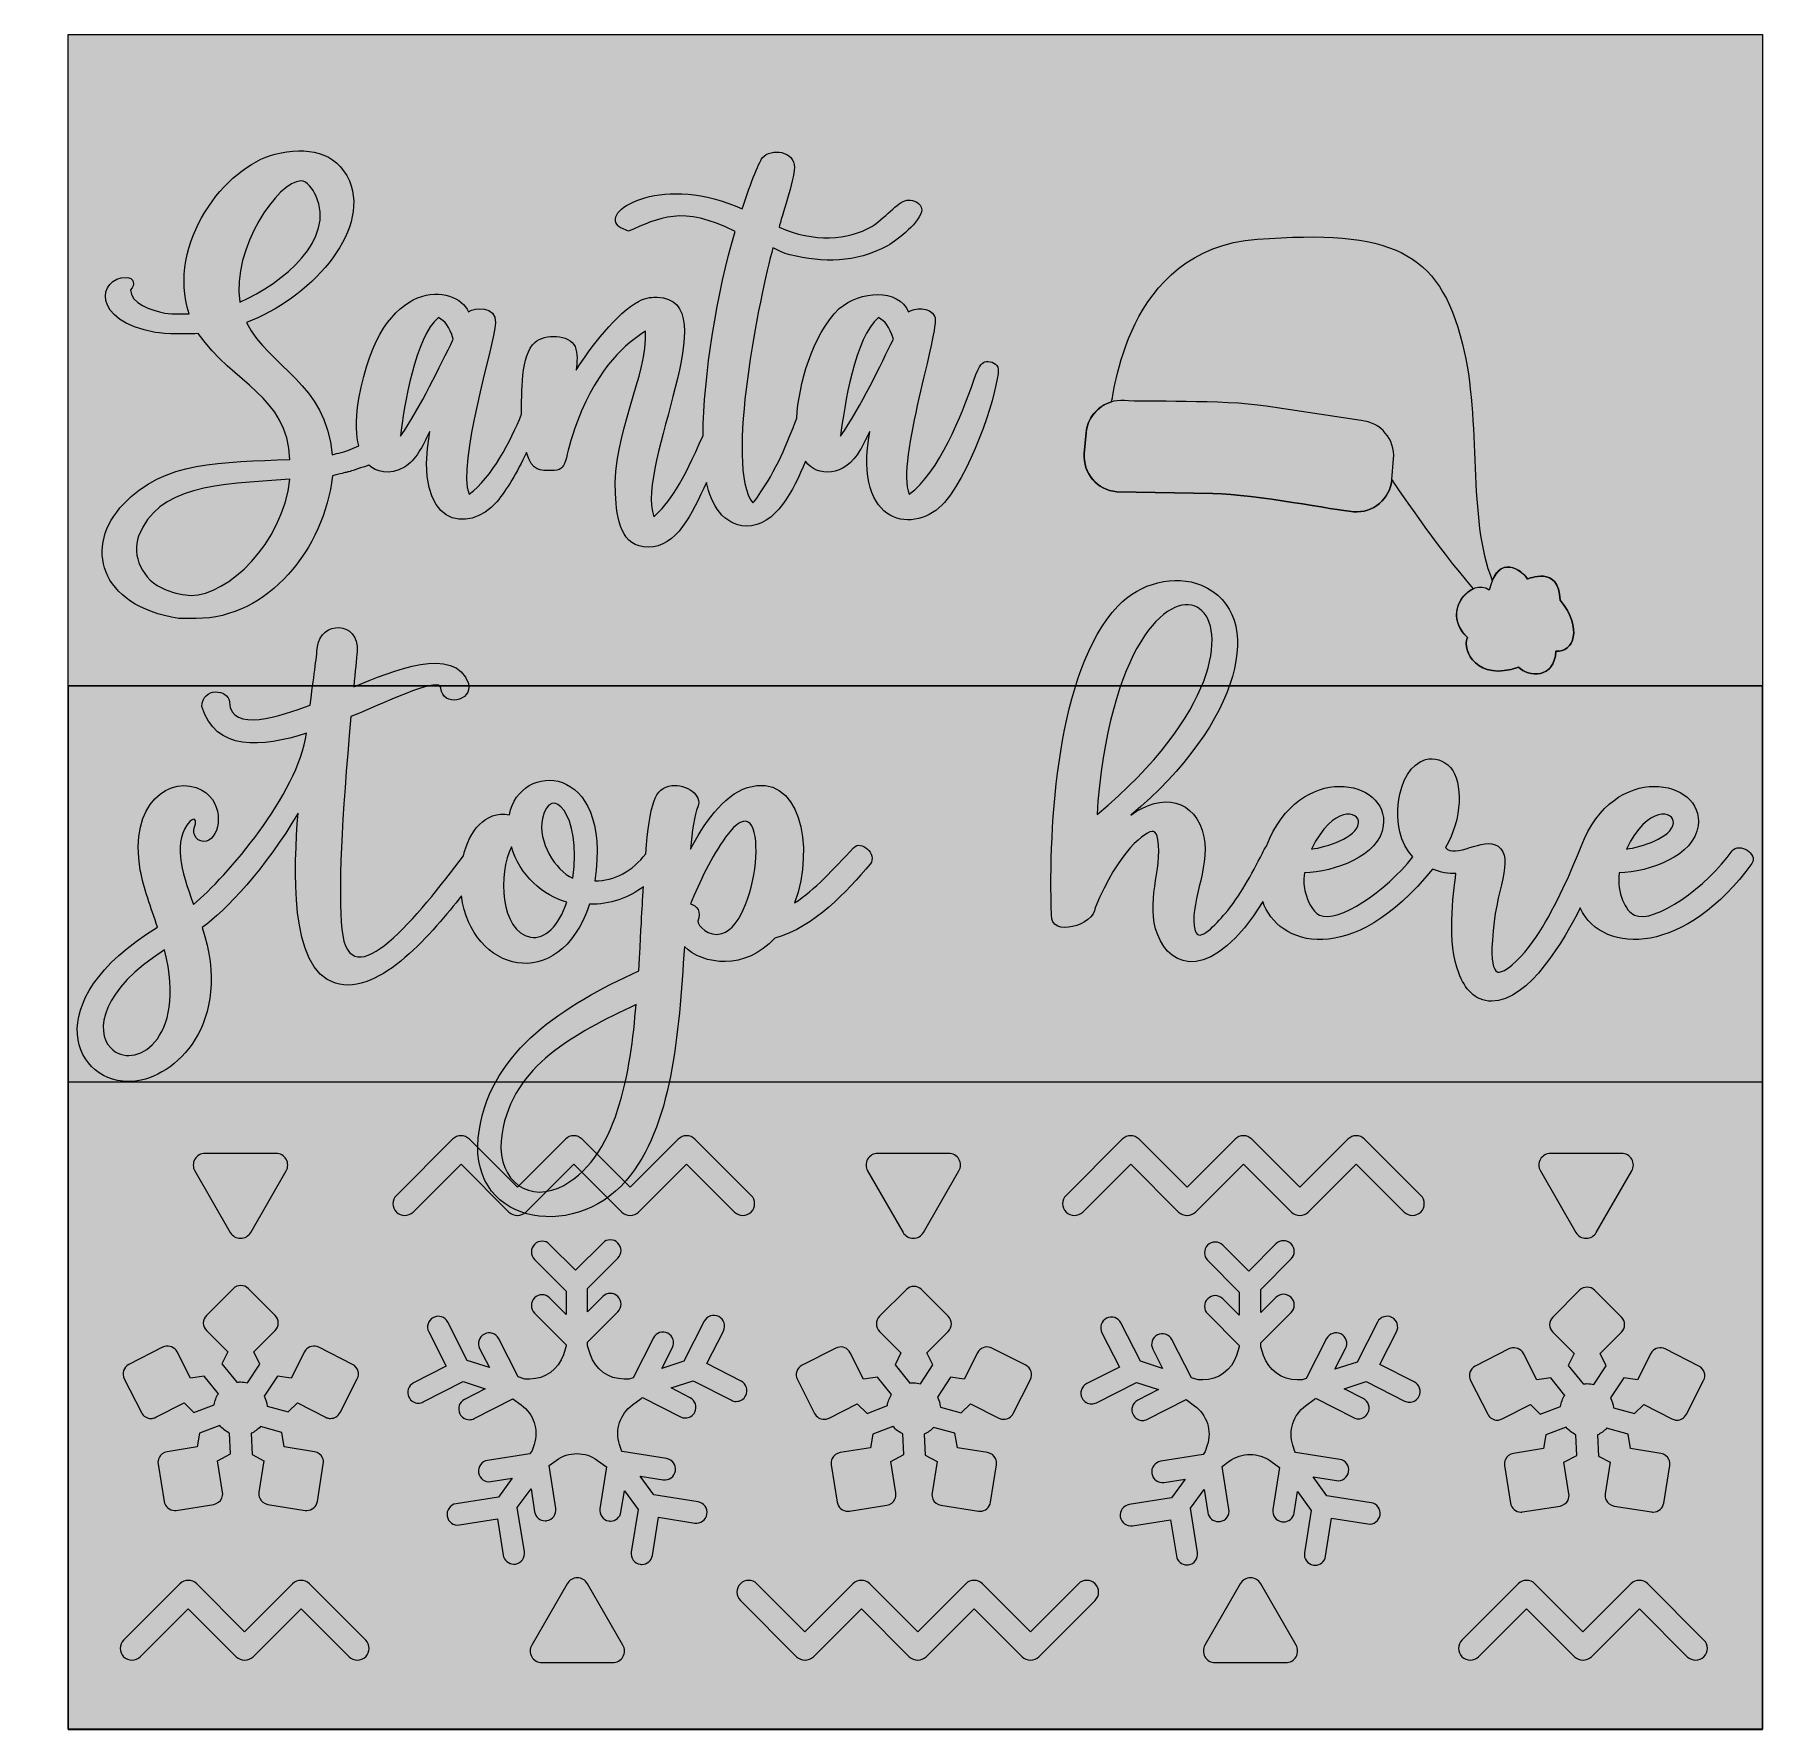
# Model space of a CAD drawing. Header units: inches. Extents: x -9 to 432, y 0 to 432.
import ezdxf

# ---------------------------------------------------------------- set-up
doc = ezdxf.new("R2010")
doc.units = ezdxf.units.IN
doc.header["$MEASUREMENT"] = 0
doc.layers.add('_U+0421_U+043B_U+043E_U+0439 1', color=7, linetype='Continuous')

# ---------------------------------------------------------------- blocks, each defined once
blk = doc.blocks.new('block 2')
at = {"layer": '_U+0421_U+043B_U+043E_U+0439 1', "true_color": 0xc10000}
h = blk.add_hatch(color=12, dxfattribs=at)
h.dxf.hatch_style = 2
edge = h.paths.add_edge_path()
edge.add_spline(control_points=[(380.43, 287.82), (380.19, 296.87), (372.1, 293.2), (372.1, 293.2), (370.96, 295.11), (365.83, 299.25), (363.12, 292.84), (356.64, 308.51), (360.47, 333.43), (355.55, 353.11), (349.55, 377.14), (337.27, 382.32), (303.2, 379.84), (269.12, 377.36), (266.65, 338.53), (266.01, 338.36), (262.39, 337.29), (259.86, 334.1), (259.55, 330.45), (259.55, 330.45), (259.11, 325.22), (259.11, 325.22), (258.69, 320.24), (262.39, 315.87), (267.36, 315.45), (267.36, 315.45), (291.87, 315), (291.87, 315), (303.08, 314.8), (322.86, 310.77), (327.74, 310.36), (332.72, 309.94), (337.09, 313.63), (337.51, 318.61), (337.51, 318.61), (349.15, 301.24), (358.34, 290.72), (354.64, 289.19), (351.55, 283.28), (356.79, 278.27), (355.25, 274.88), (359.36, 267.01), (369.79, 270.75), (372.32, 268.25), (378.98, 267.61), (379.34, 274.86), (383.82, 274.48), (386.34, 280.54), (380.43, 287.82)], knot_values=[0, 0, 0, 0, 1, 1, 1, 2, 2, 2, 3, 3, 3, 4, 4, 4, 5, 5, 5, 6, 6, 6, 7, 7, 7, 8, 8, 8, 9, 9, 9, 10, 10, 10, 11, 11, 11, 12, 12, 12, 13, 13, 13, 14, 14, 14, 15, 15, 15, 16, 16, 16, 16], degree=3, periodic=1)
at = {"layer": '_U+0421_U+043B_U+043E_U+0439 1', "true_color": 0xbbfcff}
h = blk.add_hatch(color=131, dxfattribs=at)
h.dxf.hatch_style = 2
edge = h.paths.add_edge_path()
edge.add_spline(control_points=[(327.74, 310.36), (322.87, 310.77), (303.12, 314.8), (291.87, 315.01), (291.87, 315.01), (267.36, 315.45), (267.36, 315.45), (262.39, 315.87), (258.69, 320.25), (259.11, 325.22), (259.11, 325.22), (259.55, 330.45), (259.55, 330.45), (259.97, 335.43), (264.35, 339.12), (269.32, 338.7), (274.2, 338.29), (294.34, 338.96), (305.47, 337.28), (305.47, 337.28), (329.7, 333.61), (329.7, 333.61), (334.68, 333.19), (338.37, 328.82), (337.95, 323.84), (337.95, 323.84), (337.51, 318.61), (337.51, 318.61), (337.09, 313.64), (332.72, 309.94), (327.74, 310.36)], knot_values=[0, 0, 0, 0, 1, 1, 1, 2, 2, 2, 3, 3, 3, 4, 4, 4, 5, 5, 5, 6, 6, 6, 7, 7, 7, 8, 8, 8, 9, 9, 9, 10, 10, 10, 10], degree=3, periodic=1)
h = blk.add_hatch(color=131, dxfattribs=at)
h.dxf.hatch_style = 2
edge = h.paths.add_edge_path()
edge.add_spline(control_points=[(372.1, 293.2), (372.1, 293.2), (380.19, 296.87), (380.43, 287.82), (386.34, 280.54), (383.82, 274.48), (379.34, 274.86), (378.98, 267.62), (372.32, 268.26), (369.79, 270.75), (359.36, 267.01), (355.26, 274.89), (356.79, 278.27), (349.6, 285.15), (358.1, 293.71), (362.33, 290.35), (364.66, 300.18), (370.83, 295.32), (372.1, 293.2)], knot_values=[0, 0, 0, 0, 1, 1, 1, 2, 2, 2, 3, 3, 3, 4, 4, 4, 5, 5, 5, 6, 6, 6, 6], degree=3, periodic=1)
at = {"layer": '_U+0421_U+043B_U+043E_U+0439 1', "lineweight": 0}
for points, knots in [([(380.43, 287.82), (380.19, 296.87), (372.1, 293.2), (372.1, 293.2), (370.96, 295.11), (365.83, 299.25), (363.12, 292.84), (356.64, 308.51), (360.47, 333.43), (355.55, 353.11), (349.55, 377.14), (337.27, 382.32), (303.2, 379.84), (269.12, 377.36), (266.65, 338.53), (266.01, 338.36), (262.39, 337.29), (259.86, 334.1), (259.55, 330.45), (259.55, 330.45), (259.11, 325.22), (259.11, 325.22), (258.69, 320.24), (262.39, 315.87), (267.36, 315.45), (267.36, 315.45), (291.87, 315), (291.87, 315), (303.08, 314.8), (322.86, 310.77), (327.74, 310.36), (332.72, 309.94), (337.09, 313.63), (337.51, 318.61), (337.51, 318.61), (349.15, 301.24), (358.34, 290.72), (354.64, 289.19), (351.55, 283.28), (356.79, 278.27), (355.25, 274.88), (359.36, 267.01), (369.79, 270.75), (372.32, 268.25), (378.98, 267.61), (379.34, 274.86), (383.82, 274.48), (386.34, 280.54), (380.43, 287.82)], [0, 0, 0, 0, 1, 1, 1, 2, 2, 2, 3, 3, 3, 4, 4, 4, 5, 5, 5, 6, 6, 6, 7, 7, 7, 8, 8, 8, 9, 9, 9, 10, 10, 10, 11, 11, 11, 12, 12, 12, 13, 13, 13, 14, 14, 14, 15, 15, 15, 16, 16, 16, 16]), ([(327.74, 310.36), (322.87, 310.77), (303.12, 314.8), (291.87, 315.01), (291.87, 315.01), (267.36, 315.45), (267.36, 315.45), (262.39, 315.87), (258.69, 320.25), (259.11, 325.22), (259.11, 325.22), (259.55, 330.45), (259.55, 330.45), (259.97, 335.43), (264.35, 339.12), (269.32, 338.7), (274.2, 338.29), (294.34, 338.96), (305.47, 337.28), (305.47, 337.28), (329.7, 333.61), (329.7, 333.61), (334.68, 333.19), (338.37, 328.82), (337.95, 323.84), (337.95, 323.84), (337.51, 318.61), (337.51, 318.61), (337.09, 313.64), (332.72, 309.94), (327.74, 310.36)], [0, 0, 0, 0, 1, 1, 1, 2, 2, 2, 3, 3, 3, 4, 4, 4, 5, 5, 5, 6, 6, 6, 7, 7, 7, 8, 8, 8, 9, 9, 9, 10, 10, 10, 10]), ([(372.1, 293.2), (372.1, 293.2), (380.19, 296.87), (380.43, 287.82), (386.34, 280.54), (383.82, 274.48), (379.34, 274.86), (378.98, 267.62), (372.32, 268.26), (369.79, 270.75), (359.36, 267.01), (355.26, 274.89), (356.79, 278.27), (349.6, 285.15), (358.1, 293.71), (362.33, 290.35), (364.66, 300.18), (370.83, 295.32), (372.1, 293.2)], [0, 0, 0, 0, 1, 1, 1, 2, 2, 2, 3, 3, 3, 4, 4, 4, 5, 5, 5, 6, 6, 6, 6])]:
    blk.add_open_spline(points, degree=3, knots=knots, dxfattribs=at)
blk = doc.blocks.new('block 3')
at = {"layer": '_U+0421_U+043B_U+043E_U+0439 1', "true_color": 0x003a1e}
h = blk.add_hatch(color=118, dxfattribs=at)
h.dxf.hatch_style = 2
edge = h.paths.add_edge_path()
edge.add_spline(control_points=[(424.27, 223.9), (417.92, 214.9), (404.46, 205.18), (399.36, 207.54), (397.12, 208.58), (394.84, 213.12), (395.47, 218.3), (403.17, 218.53), (414.58, 222.63), (415.6, 230.31), (417.17, 242.22), (394.09, 246.96), (385.79, 225.07), (383.08, 218.29), (381.83, 215.75), (381.83, 215.75), (378.13, 208.11), (374.3, 200.21), (368.2, 194.87), (366.17, 193.13), (364.87, 192.8), (364.33, 193.08), (363.5, 193.51), (362.69, 195.87), (363.14, 201.18), (363.79, 214.1), (369.05, 221.99), (364.58, 225.09), (360.85, 227.68), (353.61, 221.73), (351.17, 224.76), (355.56, 231.98), (355.6, 241.44), (352.51, 245.18), (350.69, 247.07), (348.36, 247.8), (346.12, 247.19), (338.55, 245.12), (336.29, 229.08), (342.86, 222.36), (335.9, 213.55), (323.82, 205.36), (319.11, 207.54), (317.09, 208.48), (316.12, 211.2), (315.48, 213.26), (315.06, 214.62), (314.97, 216.31), (315.21, 218.3), (322.92, 218.53), (334.33, 222.63), (335.34, 230.31), (336.9, 242.21), (313.91, 246.92), (305.57, 225.16), (305.22, 224.83), (304.75, 223.8), (304.5, 223.32), (301.78, 217.99), (298.76, 212.28), (294.99, 207.92), (292.75, 205.32), (288.23, 200.25), (287.4, 203.55), (285.54, 209.99), (291.27, 219.18), (289.57, 227.51), (287.56, 237.18), (278.88, 238.86), (270.94, 233), (299.01, 256.35), (306.01, 284.42), (288.97, 291.63), (282.22, 294.48), (273.25, 292.25), (267.64, 286.3), (252.09, 269.53), (250.04, 230.63), (250.71, 207.63), (250.49, 201.58), (261.63, 205.08), (261.9, 209.42), (267.7, 223.73), (274.96, 229.3), (276.77, 228.88), (277.23, 228.77), (277.64, 228.02), (277.89, 226.81), (279.03, 219.07), (274.57, 210.69), (277.82, 202.49), (280.94, 193.98), (291.81, 190.11), (304.6, 211.03), (308.32, 199.74), (327.19, 193.65), (347.89, 219.26), (349.96, 218.45), (352.01, 218.05), (353.87, 218.15), (353.15, 212.82), (351.52, 200.26), (354.59, 192.79), (356.09, 188.82), (358.66, 185.6), (362.89, 185.6), (372.68, 185.6), (381.54, 201.62), (385.53, 209.37), (391.54, 196.83), (412.73, 197.7), (429.3, 220.72), (430.94, 223.18), (426.08, 226.16), (424.27, 223.9)], knot_values=[0, 0, 0, 0, 1, 1, 1, 2, 2, 2, 3, 3, 3, 4, 4, 4, 5, 5, 5, 6, 6, 6, 7, 7, 7, 8, 8, 8, 9, 9, 9, 10, 10, 10, 11, 11, 11, 12, 12, 12, 13, 13, 13, 14, 14, 14, 15, 15, 15, 16, 16, 16, 17, 17, 17, 18, 18, 18, 19, 19, 19, 20, 20, 20, 21, 21, 21, 22, 22, 22, 23, 23, 23, 24, 24, 24, 25, 25, 25, 26, 26, 26, 27, 27, 27, 28, 28, 28, 29, 29, 29, 30, 30, 30, 31, 31, 31, 32, 32, 32, 33, 33, 33, 34, 34, 34, 35, 35, 35, 36, 36, 36, 37, 37, 37, 38, 38, 38, 38], degree=3, periodic=1)
edge = h.paths.add_edge_path()
edge.add_spline(control_points=[(397.31, 224.37), (402.76, 235.76), (409.62, 234.05), (409.29, 231.03), (408.86, 227.26), (401.07, 224.87), (397.31, 224.37)], knot_values=[0, 0, 0, 0, 1, 1, 1, 2, 2, 2, 2], degree=3, periodic=1)
edge = h.paths.add_edge_path()
edge.add_spline(control_points=[(262.38, 233.2), (262.38, 233.2), (262.58, 236.61), (262.58, 236.61), (270.2, 320.52), (324.16, 284.59), (262.38, 233.2)], knot_values=[0, 0, 0, 0, 1, 1, 1, 2, 2, 2, 2], degree=3, periodic=1)
edge = h.paths.add_edge_path()
edge.add_spline(control_points=[(317.05, 224.37), (322.5, 235.76), (329.36, 234.05), (329.03, 231.03), (328.6, 227.26), (320.81, 224.87), (317.05, 224.37)], knot_values=[0, 0, 0, 0, 1, 1, 1, 2, 2, 2, 2], degree=3, periodic=1)
h = blk.add_hatch(color=118, dxfattribs=at)
h.dxf.hatch_style = 2
edge = h.paths.add_edge_path()
edge.add_spline(control_points=[(200.28, 224.71), (195.05, 219.13), (190.49, 214.06), (185.23, 210.64), (190.58, 225.29), (186.39, 244.18), (173.27, 240.07), (166.86, 238.14), (161.96, 230.37), (158.68, 224.35), (159.1, 228.99), (159.67, 233.09), (160.54, 235.17), (161.92, 238.12), (157.57, 240.96), (153.94, 240.56), (149.46, 240.07), (148.32, 235.8), (147.28, 223.19), (144.07, 218.81), (139.25, 216.24), (134.31, 216.24), (138.88, 247.02), (114.97, 246.72), (112.54, 233.14), (106.25, 234.24), (102.29, 228.9), (100.79, 222.64), (89.66, 207.8), (71.68, 185.28), (69.8, 203.95), (68.9, 213.27), (69.7, 232.01), (72.13, 258.16), (83.78, 262.94), (94.74, 268.37), (95.05, 265.37), (95.54, 260.47), (103.16, 262.03), (102.12, 266.56), (98.56, 276.53), (82.79, 269.84), (72.83, 265.71), (73.19, 269.76), (73.59, 272.86), (73.7, 274.7), (74.24, 282.77), (64.42, 282.57), (63.59, 276), (63.33, 273.12), (62.62, 267.92), (61.7, 261.09), (54.29, 258.28), (41.44, 253.93), (41.17, 261.81), (40.95, 265.24), (34.14, 265.71), (34.14, 260.73), (37.51, 249.25), (49.44, 250.24), (60.82, 253.92), (58.63, 238.29), (40.31, 217.24), (32.01, 210.28), (28.71, 219.02), (26.67, 226.58), (31.05, 231.39), (32.33, 232.66), (32.81, 231.7), (32.34, 230.27), (31.35, 227.76), (33.24, 225.92), (35.27, 226.42), (38.87, 227.29), (40.16, 236.03), (34.15, 239.36), (26.23, 243.75), (15.34, 236), (18.43, 218.99), (19.33, 214.25), (21.12, 209.56), (22.81, 204.47), (-8.54, 185.32), (1.78, 163.93), (16.66, 165.15), (27.19, 166.02), (42.3, 179.82), (34.21, 204.4), (40.07, 208.46), (50.47, 219.67), (58.65, 233.53), (57.63, 219.95), (56.18, 193.83), (68.16, 190.18), (79.6, 186.71), (93.3, 203.67), (100.33, 212.45), (102.72, 193.17), (125.07, 186.95), (132.97, 210.31), (138.22, 210.16), (142.99, 212.05), (146.7, 214.76), (146.43, 210.37), (146.5, 211.44), (145.5, 193.36), (126.32, 184.45), (108.28, 173.32), (104.87, 152.97), (100.76, 128.84), (128.8, 123.96), (142.31, 139.92), (154.04, 153.66), (155.7, 176.83), (157.13, 199.58), (161.77, 194.78), (172.83, 193.36), (180.18, 201.68), (190.67, 204.63), (198.35, 213.46), (204.55, 220.57), (206.35, 223.11), (202.15, 226.85), (200.28, 224.71)], knot_values=[0, 0, 0, 0, 1, 1, 1, 2, 2, 2, 3, 3, 3, 4, 4, 4, 5, 5, 5, 6, 6, 6, 7, 7, 7, 8, 8, 8, 9, 9, 9, 10, 10, 10, 11, 11, 11, 12, 12, 12, 13, 13, 13, 14, 14, 14, 15, 15, 15, 16, 16, 16, 17, 17, 17, 18, 18, 18, 19, 19, 19, 20, 20, 20, 21, 21, 21, 22, 22, 22, 23, 23, 23, 24, 24, 24, 25, 25, 25, 26, 26, 26, 27, 27, 27, 28, 28, 28, 29, 29, 29, 30, 30, 30, 31, 31, 31, 32, 32, 32, 33, 33, 33, 34, 34, 34, 35, 35, 35, 36, 36, 36, 37, 37, 37, 38, 38, 38, 39, 39, 39, 40, 40, 40, 41, 41, 41, 41], degree=3, periodic=1)
edge = h.paths.add_edge_path()
edge.add_spline(control_points=[(167.66, 227.4), (179.4, 243.74), (176.77, 205.79), (166.69, 202.83), (163.3, 201.84), (160.49, 204.95), (160.61, 206.02), (161.53, 208.31), (160.36, 210.08), (158.67, 210.38), (160.95, 215.81), (164.14, 222.71), (167.66, 227.4)], knot_values=[0, 0, 0, 0, 1, 1, 1, 2, 2, 2, 3, 3, 3, 4, 4, 4, 4], degree=3, periodic=1)
edge = h.paths.add_edge_path()
edge.add_spline(control_points=[(144.82, 184.72), (143.5, 168.38), (140.18, 144.81), (124.99, 137.97), (116.14, 134.25), (108.76, 141.18), (110.65, 151.94), (113.42, 169.21), (129.06, 177.27), (144.82, 184.72)], knot_values=[0, 0, 0, 0, 1, 1, 1, 2, 2, 2, 3, 3, 3, 3], degree=3, periodic=1)
edge = h.paths.add_edge_path()
edge.add_spline(control_points=[(117.9, 201.92), (110.29, 203.16), (109.48, 218.34), (113.09, 224.94), (115.1, 217.7), (121.29, 212.4), (127.17, 210.86), (125.17, 204.78), (121.63, 201.31), (117.9, 201.92)], knot_values=[0, 0, 0, 0, 1, 1, 1, 2, 2, 2, 3, 3, 3, 3], degree=3, periodic=1)
edge = h.paths.add_edge_path()
edge.add_spline(control_points=[(128.67, 216.98), (124.28, 218.82), (119.64, 226.38), (120.99, 232.15), (122.85, 241.4), (131.14, 233.44), (128.67, 216.98)], knot_values=[0, 0, 0, 0, 1, 1, 1, 2, 2, 2, 2], degree=3, periodic=1)
edge = h.paths.add_edge_path()
edge.add_spline(control_points=[(24.63, 198.66), (30.6, 175.39), (16.59, 167.78), (10.88, 173.68), (6.71, 177.85), (8.51, 188.6), (24.63, 198.66)], knot_values=[0, 0, 0, 0, 1, 1, 1, 2, 2, 2, 2], degree=3, periodic=1)
at = {"layer": '_U+0421_U+043B_U+043E_U+0439 1', "lineweight": 0}
for points, knots in [([(262.38, 233.2), (262.38, 233.2), (262.58, 236.61), (262.58, 236.61), (270.2, 320.52), (324.16, 284.59), (262.38, 233.2)], [0, 0, 0, 0, 1, 1, 1, 2, 2, 2, 2]), ([(424.27, 223.9), (417.92, 214.9), (404.46, 205.18), (399.36, 207.54), (397.12, 208.58), (394.84, 213.12), (395.47, 218.3), (403.17, 218.53), (414.58, 222.63), (415.6, 230.31), (417.17, 242.22), (394.09, 246.96), (385.79, 225.07), (383.08, 218.29), (381.83, 215.75), (381.83, 215.75), (378.13, 208.11), (374.3, 200.21), (368.2, 194.87), (366.17, 193.13), (364.87, 192.8), (364.33, 193.08), (363.5, 193.51), (362.69, 195.87), (363.14, 201.18), (363.79, 214.1), (369.05, 221.99), (364.58, 225.09), (360.85, 227.68), (353.61, 221.73), (351.17, 224.76), (355.56, 231.98), (355.6, 241.44), (352.51, 245.18), (350.69, 247.07), (348.36, 247.8), (346.12, 247.19), (338.55, 245.12), (336.29, 229.08), (342.86, 222.36), (335.9, 213.55), (323.82, 205.36), (319.11, 207.54), (317.09, 208.48), (316.12, 211.2), (315.48, 213.26), (315.06, 214.62), (314.97, 216.31), (315.21, 218.3), (322.92, 218.53), (334.33, 222.63), (335.34, 230.31), (336.9, 242.21), (313.91, 246.92), (305.57, 225.16), (305.22, 224.83), (304.75, 223.8), (304.5, 223.32), (301.78, 217.99), (298.76, 212.28), (294.99, 207.92), (292.75, 205.32), (288.23, 200.25), (287.4, 203.55), (285.54, 209.99), (291.27, 219.18), (289.57, 227.51), (287.56, 237.18), (278.88, 238.86), (270.94, 233), (299.01, 256.35), (306.01, 284.42), (288.97, 291.63), (282.22, 294.48), (273.25, 292.25), (267.64, 286.3), (252.09, 269.53), (250.04, 230.63), (250.71, 207.63), (250.49, 201.58), (261.63, 205.08), (261.9, 209.42), (267.7, 223.73), (274.96, 229.3), (276.77, 228.88), (277.23, 228.77), (277.64, 228.02), (277.89, 226.81), (279.03, 219.07), (274.57, 210.69), (277.82, 202.49), (280.94, 193.98), (291.81, 190.11), (304.6, 211.03), (308.32, 199.74), (327.19, 193.65), (347.89, 219.26), (349.96, 218.45), (352.01, 218.05), (353.87, 218.15), (353.15, 212.82), (351.52, 200.26), (354.59, 192.79), (356.09, 188.82), (358.66, 185.6), (362.89, 185.6), (372.68, 185.6), (381.54, 201.62), (385.53, 209.37), (391.54, 196.83), (412.73, 197.7), (429.3, 220.72), (430.94, 223.18), (426.08, 226.16), (424.27, 223.9)], [0, 0, 0, 0, 1, 1, 1, 2, 2, 2, 3, 3, 3, 4, 4, 4, 5, 5, 5, 6, 6, 6, 7, 7, 7, 8, 8, 8, 9, 9, 9, 10, 10, 10, 11, 11, 11, 12, 12, 12, 13, 13, 13, 14, 14, 14, 15, 15, 15, 16, 16, 16, 17, 17, 17, 18, 18, 18, 19, 19, 19, 20, 20, 20, 21, 21, 21, 22, 22, 22, 23, 23, 23, 24, 24, 24, 25, 25, 25, 26, 26, 26, 27, 27, 27, 28, 28, 28, 29, 29, 29, 30, 30, 30, 31, 31, 31, 32, 32, 32, 33, 33, 33, 34, 34, 34, 35, 35, 35, 36, 36, 36, 37, 37, 37, 38, 38, 38, 38]), ([(200.28, 224.71), (195.05, 219.13), (190.49, 214.06), (185.23, 210.64), (190.58, 225.29), (186.39, 244.18), (173.27, 240.07), (166.86, 238.14), (161.96, 230.37), (158.68, 224.35), (159.1, 228.99), (159.67, 233.09), (160.54, 235.17), (161.92, 238.12), (157.57, 240.96), (153.94, 240.56), (149.46, 240.07), (148.32, 235.8), (147.28, 223.19), (144.07, 218.81), (139.25, 216.24), (134.31, 216.24), (138.88, 247.02), (114.97, 246.72), (112.54, 233.14), (106.25, 234.24), (102.29, 228.9), (100.79, 222.64), (89.66, 207.8), (71.68, 185.28), (69.8, 203.95), (68.9, 213.27), (69.7, 232.01), (72.13, 258.16), (83.78, 262.94), (94.74, 268.37), (95.05, 265.37), (95.54, 260.47), (103.16, 262.03), (102.12, 266.56), (98.56, 276.53), (82.79, 269.84), (72.83, 265.71), (73.19, 269.76), (73.59, 272.86), (73.7, 274.7), (74.24, 282.77), (64.42, 282.57), (63.59, 276), (63.33, 273.12), (62.62, 267.92), (61.7, 261.09), (54.29, 258.28), (41.44, 253.93), (41.17, 261.81), (40.95, 265.24), (34.14, 265.71), (34.14, 260.73), (37.51, 249.25), (49.44, 250.24), (60.82, 253.92), (58.63, 238.29), (40.31, 217.24), (32.01, 210.28), (28.71, 219.02), (26.67, 226.58), (31.05, 231.39), (32.33, 232.66), (32.81, 231.7), (32.34, 230.27), (31.35, 227.76), (33.24, 225.92), (35.27, 226.42), (38.87, 227.29), (40.16, 236.03), (34.15, 239.36), (26.23, 243.75), (15.34, 236), (18.43, 218.99), (19.33, 214.25), (21.12, 209.56), (22.81, 204.47), (-8.54, 185.32), (1.78, 163.93), (16.66, 165.15), (27.19, 166.02), (42.3, 179.82), (34.21, 204.4), (40.07, 208.46), (50.47, 219.67), (58.65, 233.53), (57.63, 219.95), (56.18, 193.83), (68.16, 190.18), (79.6, 186.71), (93.3, 203.67), (100.33, 212.45), (102.72, 193.17), (125.07, 186.95), (132.97, 210.31), (138.22, 210.16), (142.99, 212.05), (146.7, 214.76), (146.43, 210.37), (146.5, 211.44), (145.5, 193.36), (126.32, 184.45), (108.28, 173.32), (104.87, 152.97), (100.76, 128.84), (128.8, 123.96), (142.31, 139.92), (154.04, 153.66), (155.7, 176.83), (157.13, 199.58), (161.77, 194.78), (172.83, 193.36), (180.18, 201.68), (190.67, 204.63), (198.35, 213.46), (204.55, 220.57), (206.35, 223.11), (202.15, 226.85), (200.28, 224.71)], [0, 0, 0, 0, 1, 1, 1, 2, 2, 2, 3, 3, 3, 4, 4, 4, 5, 5, 5, 6, 6, 6, 7, 7, 7, 8, 8, 8, 9, 9, 9, 10, 10, 10, 11, 11, 11, 12, 12, 12, 13, 13, 13, 14, 14, 14, 15, 15, 15, 16, 16, 16, 17, 17, 17, 18, 18, 18, 19, 19, 19, 20, 20, 20, 21, 21, 21, 22, 22, 22, 23, 23, 23, 24, 24, 24, 25, 25, 25, 26, 26, 26, 27, 27, 27, 28, 28, 28, 29, 29, 29, 30, 30, 30, 31, 31, 31, 32, 32, 32, 33, 33, 33, 34, 34, 34, 35, 35, 35, 36, 36, 36, 37, 37, 37, 38, 38, 38, 39, 39, 39, 40, 40, 40, 41, 41, 41, 41]), ([(167.66, 227.4), (179.4, 243.74), (176.77, 205.79), (166.69, 202.83), (163.3, 201.84), (160.49, 204.95), (160.61, 206.02), (161.53, 208.31), (160.36, 210.08), (158.67, 210.38), (160.95, 215.81), (164.14, 222.71), (167.66, 227.4)], [0, 0, 0, 0, 1, 1, 1, 2, 2, 2, 3, 3, 3, 4, 4, 4, 4]), ([(128.67, 216.98), (124.28, 218.82), (119.64, 226.38), (120.99, 232.15), (122.85, 241.4), (131.14, 233.44), (128.67, 216.98)], [0, 0, 0, 0, 1, 1, 1, 2, 2, 2, 2]), ([(317.05, 224.37), (322.5, 235.76), (329.36, 234.05), (329.03, 231.03), (328.6, 227.26), (320.81, 224.87), (317.05, 224.37)], [0, 0, 0, 0, 1, 1, 1, 2, 2, 2, 2]), ([(397.31, 224.37), (402.76, 235.76), (409.62, 234.05), (409.29, 231.03), (408.86, 227.26), (401.07, 224.87), (397.31, 224.37)], [0, 0, 0, 0, 1, 1, 1, 2, 2, 2, 2]), ([(117.9, 201.92), (110.29, 203.16), (109.48, 218.34), (113.09, 224.94), (115.1, 217.7), (121.29, 212.4), (127.17, 210.86), (125.17, 204.78), (121.63, 201.31), (117.9, 201.92)], [0, 0, 0, 0, 1, 1, 1, 2, 2, 2, 3, 3, 3, 3]), ([(24.63, 198.66), (30.6, 175.39), (16.59, 167.78), (10.88, 173.68), (6.71, 177.85), (8.51, 188.6), (24.63, 198.66)], [0, 0, 0, 0, 1, 1, 1, 2, 2, 2, 2]), ([(144.82, 184.72), (143.5, 168.38), (140.18, 144.81), (124.99, 137.97), (116.14, 134.25), (108.76, 141.18), (110.65, 151.94), (113.42, 169.21), (129.06, 177.27), (144.82, 184.72)], [0, 0, 0, 0, 1, 1, 1, 2, 2, 2, 3, 3, 3, 3])]:
    blk.add_open_spline(points, degree=3, knots=knots, dxfattribs=at)

msp = doc.modelspace()

# ---------------------------------------------------------------- hatches: boundary and pattern name
at = {"layer": '_U+0421_U+043B_U+043E_U+0439 1', "true_color": 0xe8c792}
h = msp.add_hatch(color=31, dxfattribs=at)
h.dxf.hatch_style = 2
h.paths.add_polyline_path([(0, 432), (432, 432), (432, 0), (0, 0)])
at = {"layer": '_U+0421_U+043B_U+043E_U+0439 1', "true_color": 0xc10000}
h = msp.add_hatch(color=12, dxfattribs=at)
h.dxf.hatch_style = 2
edge = h.paths.add_edge_path()
edge.add_spline(control_points=[(234.07, 348.69), (233.07, 348.35), (232.48, 348.33), (230.96, 343.92), (227.7, 334.86), (222.19, 320.51), (214.44, 314.81), (210.96, 323.34), (222.41, 356.48), (220.95, 360.19), (219.81, 362.63), (215.71, 362.4), (214.27, 361.34), (211.7, 367.35), (201.95, 366.79), (196.64, 362.15), (189.57, 355.15), (186.32, 342.82), (185.77, 334.18), (183.37, 327.83), (180.73, 321.11), (175.76, 314.1), (175.06, 313.08), (174.86, 312.83), (174.58, 312.6), (167.27, 321.7), (176.48, 365.98), (179.72, 377.61), (180.7, 377.26), (182.51, 376.19), (184.04, 375.84), (192.71, 373.85), (200.51, 373.68), (208.96, 378.17), (211.58, 379.67), (217.52, 384.34), (217.65, 387.36), (217.65, 389.14), (215.34, 389.8), (214.34, 389.8), (211.82, 389.8), (209.14, 385.95), (204.94, 383.07), (198.8, 379.65), (190.22, 378.91), (181.27, 382.91), (181.86, 385.3), (185.16, 394.89), (185.22, 398.15), (185.22, 402.39), (179.28, 403.08), (177, 400.61), (176.14, 399.41), (173.45, 392.72), (171.89, 387.55), (152.3, 396.56), (135.9, 387.61), (140.29, 383.22), (140.83, 382.67), (141.76, 382.38), (142.91, 381.9), (150.72, 385.2), (156.51, 388.66), (170.09, 381.79), (165.52, 366.48), (162, 345.11), (161.89, 329.8), (156.81, 317.92), (153.1, 312.31), (149.33, 309.11), (144.7, 322.68), (168.32, 364.65), (150.21, 365.05), (149.21, 365.05), (147.64, 365.1), (145.44, 363.98), (140.14, 361.27), (132.86, 351.87), (129.58, 346.48), (129.76, 348.47), (130.01, 350.71), (129.26, 352.45), (127.86, 355.73), (121.57, 355.73), (119.02, 353.54), (115.48, 350.51), (115.6, 340.4), (115.65, 335.25), (112.69, 328.27), (108.24, 319.22), (102.25, 314.81), (99.07, 322.63), (108.66, 352.82), (108.97, 358.51), (109.2, 362.84), (103.69, 362.53), (102.08, 361.34), (99.09, 368.33), (79.75, 371.12), (74.18, 339.25), (73.1, 332.65), (73.5, 329.76), (74.15, 327.19), (69.34, 325.04), (69.13, 325.46), (67.33, 324.87), (65.75, 343.34), (51.42, 346.9), (45.49, 358.62), (61.18, 364.4), (77.21, 381.42), (71.74, 394.71), (68.26, 402.37), (60.98, 403.45), (52.8, 401.49), (40.06, 398.43), (25.06, 378.77), (30.88, 360.78), (29.38, 360.78), (27.06, 360.75), (24.64, 360.98), (21.22, 361.67), (15.93, 363.52), (15.93, 366.9), (17.39, 368.18), (16.73, 370.11), (14.86, 370.11), (7.55, 370.11), (5.81, 358.96), (22.24, 356.07), (24.33, 355.65), (31.55, 355.6), (33.2, 355.77), (42.22, 342.89), (55.97, 339.85), (56.59, 323.72), (39.14, 322.9), (24.48, 323.4), (14.14, 312.33), (4.02, 301.78), (7.68, 286.38), (28.24, 283.17), (28.24, 283.17), (32.67, 283.15), (32.67, 283.15), (51.05, 283.15), (65.32, 301.02), (67.44, 319.5), (68.58, 319.87), (67.99, 319.67), (68.74, 319.88), (72.45, 320.8), (70.07, 320.04), (76.69, 322.23), (78.45, 320.59), (81.87, 319.47), (85.79, 321.76), (88.75, 323.49), (90.21, 326.79), (92.22, 330.83), (87.85, 306.38), (102.15, 304.62), (109.33, 312.88), (111.93, 316.11), (114.46, 320.33), (116.87, 325.43), (118.29, 320.57), (120.57, 320.86), (123.18, 320.86), (127.84, 320.86), (126, 323.3), (129.9, 333.48), (135.4, 347.85), (142.38, 353.12), (147.21, 356.42), (147.93, 345.45), (138.66, 329.89), (139.59, 314.99), (139.85, 308.38), (141.07, 301.32), (147.9, 301.32), (155.19, 301.32), (159.06, 309.79), (162.77, 317.86), (163.98, 312.19), (167.04, 306.98), (172.87, 306.68), (180.51, 306.68), (184.93, 315.81), (187.99, 323.24), (190.94, 319.08), (198.05, 319.22), (201.97, 326.12), (202.53, 327.11), (203.34, 328.69), (204.41, 330.83), (200.04, 306.35), (216.25, 304.42), (223.5, 312.76), (231.37, 322.53), (237.17, 341.9), (237.17, 346.67), (236.96, 348.21), (235.46, 348.69), (234.07, 348.69)], knot_values=[0, 0, 0, 0, 1, 1, 1, 2, 2, 2, 3, 3, 3, 4, 4, 4, 5, 5, 5, 6, 6, 6, 7, 7, 7, 8, 8, 8, 9, 9, 9, 10, 10, 10, 11, 11, 11, 12, 12, 12, 13, 13, 13, 14, 14, 14, 15, 15, 15, 16, 16, 16, 17, 17, 17, 18, 18, 18, 19, 19, 19, 20, 20, 20, 21, 21, 21, 22, 22, 22, 23, 23, 23, 24, 24, 24, 25, 25, 25, 26, 26, 26, 27, 27, 27, 28, 28, 28, 29, 29, 29, 30, 30, 30, 31, 31, 31, 32, 32, 32, 33, 33, 33, 34, 34, 34, 35, 35, 35, 36, 36, 36, 37, 37, 37, 38, 38, 38, 39, 39, 39, 40, 40, 40, 41, 41, 41, 42, 42, 42, 43, 43, 43, 44, 44, 44, 45, 45, 45, 46, 46, 46, 47, 47, 47, 48, 48, 48, 49, 49, 49, 50, 50, 50, 51, 51, 51, 52, 52, 52, 53, 53, 53, 54, 54, 54, 55, 55, 55, 56, 56, 56, 57, 57, 57, 58, 58, 58, 59, 59, 59, 60, 60, 60, 61, 61, 61, 62, 62, 62, 63, 63, 63, 64, 64, 64, 65, 65, 65, 66, 66, 66, 67, 67, 67, 68, 68, 68, 68], degree=3, periodic=1)
edge = h.paths.add_edge_path()
edge.add_spline(control_points=[(43.82, 363.8), (41.64, 377.53), (53.6, 394.69), (59.38, 394.69), (60.95, 394.69), (62.35, 392.61), (63.22, 390.94), (68.24, 379.78), (54.97, 368.79), (43.82, 363.8)], knot_values=[0, 0, 0, 0, 1, 1, 1, 2, 2, 2, 3, 3, 3, 3], degree=3, periodic=1)
edge = h.paths.add_edge_path()
edge.add_spline(control_points=[(31.36, 289.05), (29.53, 289.05), (27.32, 289.55), (24.78, 290.54), (18.86, 292.84), (16.14, 299.34), (17.99, 304.16), (22.98, 316.84), (37.54, 317.44), (56.57, 318.64), (54.74, 302.18), (40.72, 289.05), (31.36, 289.05)], knot_values=[0, 0, 0, 0, 1, 1, 1, 2, 2, 2, 3, 3, 3, 4, 4, 4, 4], degree=3, periodic=1)
edge = h.paths.add_edge_path()
edge.add_spline(control_points=[(84.77, 329.62), (85.67, 337.32), (88.48, 354.92), (94.44, 359.88), (96.15, 358.83), (97.22, 357.77), (98.23, 354.36), (94.79, 347.46), (90.06, 337.26), (84.77, 329.62)], knot_values=[0, 0, 0, 0, 1, 1, 1, 2, 2, 2, 3, 3, 3, 3], degree=3, periodic=1)
edge = h.paths.add_edge_path()
edge.add_spline(control_points=[(196.96, 329.62), (197.85, 337.26), (200.71, 354.95), (206.63, 359.88), (208.33, 358.83), (209.41, 357.77), (210.42, 354.36), (207.21, 347.91), (202.27, 337.3), (196.96, 329.62)], knot_values=[0, 0, 0, 0, 1, 1, 1, 2, 2, 2, 3, 3, 3, 3], degree=3, periodic=1)
at = {"layer": '_U+0421_U+043B_U+043E_U+0439 1', "true_color": 0xc10021}
h = msp.add_hatch(color=242, dxfattribs=at)
h.dxf.hatch_style = 2
h.paths.add_polyline_path([(0, 265.97), (0, -0.03), (432, -0.03), (432, 265.97)])
edge = h.paths.add_edge_path()
edge.add_spline(control_points=[(403.52, 95.78), (404.14, 96.98), (405.52, 97.53), (406.76, 97.14), (406.91, 97.1), (407.06, 97.04), (407.2, 96.97), (407.2, 96.97), (407.2, 96.97), (407.2, 96.97), (407.2, 96.97), (415.8, 92.59), (415.8, 92.59), (417.14, 91.9), (417.68, 90.26), (416.99, 88.92), (416.99, 88.92), (412.61, 80.31), (412.61, 80.31), (412.13, 79.37), (411.17, 78.82), (410.17, 78.82), (410.07, 78.82), (409.96, 78.83), (409.86, 78.84), (409.55, 78.88), (409.23, 78.97), (408.94, 79.12), (408.93, 79.12), (408.93, 79.12), (408.93, 79.12), (408.93, 79.12), (401.75, 82.78), (401.75, 82.78), (401.75, 82.78), (399.37, 80.47), (399.37, 80.47), (399.37, 80.47), (394.03, 81.91), (394.03, 81.91), (393.95, 82.83), (393.68, 83.69), (393.28, 84.46), (393.28, 84.46), (396.62, 89.58), (396.62, 89.58), (396.62, 89.58), (400.11, 89.08), (400.11, 89.08), (400.11, 89.08), (403.52, 95.78), (403.52, 95.78)], knot_values=[0, 0, 0, 0, 1, 1, 1, 2, 2, 2, 3, 3, 3, 4, 4, 4, 5, 5, 5, 6, 6, 6, 7, 7, 7, 8, 8, 8, 9, 9, 9, 10, 10, 10, 11, 11, 11, 12, 12, 12, 13, 13, 13, 14, 14, 14, 15, 15, 15, 16, 16, 16, 17, 17, 17, 17], degree=3, periodic=1)
edge = h.paths.add_edge_path()
edge.add_spline(control_points=[(390.19, 69.63), (390.19, 69.63), (389.92, 75.04), (389.92, 75.04), (390.83, 75.42), (391.63, 76.01), (392.28, 76.73), (392.28, 76.73), (397.76, 75.24), (397.76, 75.24), (397.76, 75.24), (398.39, 71.55), (398.39, 71.55), (398.39, 71.55), (406.08, 70.33), (406.08, 70.33), (406.08, 70.33), (406.08, 70.33), (406.08, 70.33), (407.01, 70.18), (407.76, 69.58), (408.13, 68.79), (408.35, 68.31), (408.44, 67.76), (408.35, 67.21), (408.35, 67.21), (406.84, 57.67), (406.84, 57.67), (406.63, 56.33), (405.46, 55.37), (404.14, 55.37), (404, 55.37), (403.86, 55.38), (403.71, 55.4), (403.71, 55.4), (394.18, 56.91), (394.18, 56.91), (394.18, 56.91), (394.18, 56.91), (394.18, 56.91), (393.25, 57.06), (392.5, 57.66), (392.13, 58.45), (391.91, 58.93), (391.82, 59.48), (391.91, 60.04), (391.91, 60.04), (393.18, 68.06), (393.18, 68.06), (393.18, 68.06), (390.19, 69.63), (390.19, 69.63)], knot_values=[0, 0, 0, 0, 1, 1, 1, 2, 2, 2, 3, 3, 3, 4, 4, 4, 5, 5, 5, 6, 6, 6, 7, 7, 7, 8, 8, 8, 9, 9, 9, 10, 10, 10, 11, 11, 11, 12, 12, 12, 13, 13, 13, 14, 14, 14, 15, 15, 15, 16, 16, 16, 17, 17, 17, 17], degree=3, periodic=1)
edge = h.paths.add_edge_path()
edge.add_spline(control_points=[(382.67, 60.04), (382.76, 59.48), (382.67, 58.93), (382.45, 58.45), (382.07, 57.66), (381.33, 57.06), (380.4, 56.91), (380.4, 56.91), (380.4, 56.91), (380.4, 56.91), (380.4, 56.91), (370.86, 55.4), (370.86, 55.4), (370.71, 55.38), (370.57, 55.37), (370.43, 55.37), (369.11, 55.37), (367.95, 56.33), (367.74, 57.67), (367.74, 57.67), (366.23, 67.21), (366.23, 67.21), (366.14, 67.76), (366.22, 68.31), (366.45, 68.79), (366.82, 69.58), (367.56, 70.18), (368.5, 70.33), (368.5, 70.33), (368.5, 70.33), (368.5, 70.33), (368.5, 70.33), (376.18, 71.55), (376.18, 71.55), (376.18, 71.55), (376.78, 75.03), (376.78, 75.03), (376.78, 75.03), (381.96, 77), (381.96, 77), (382.62, 76.19), (383.48, 75.53), (384.45, 75.09), (384.45, 75.09), (384.71, 69.8), (384.71, 69.8), (384.71, 69.8), (381.4, 68.06), (381.4, 68.06), (381.4, 68.06), (382.67, 60.04), (382.67, 60.04)], knot_values=[0, 0, 0, 0, 1, 1, 1, 2, 2, 2, 3, 3, 3, 4, 4, 4, 5, 5, 5, 6, 6, 6, 7, 7, 7, 8, 8, 8, 9, 9, 9, 10, 10, 10, 11, 11, 11, 12, 12, 12, 13, 13, 13, 14, 14, 14, 15, 15, 15, 16, 16, 16, 17, 17, 17, 17], degree=3, periodic=1)
edge = h.paths.add_edge_path()
edge.add_spline(control_points=[(382.48, 92.74), (382.48, 92.74), (383.97, 95.77), (383.97, 95.77), (383.97, 95.77), (378.53, 101.21), (378.53, 101.21), (377.46, 102.28), (377.46, 104.01), (378.53, 105.07), (378.53, 105.07), (385.36, 111.9), (385.36, 111.9), (386.42, 112.97), (388.15, 112.97), (389.22, 111.9), (389.22, 111.9), (396.05, 105.07), (396.05, 105.07), (397.11, 104.01), (397.11, 102.28), (396.05, 101.21), (396.05, 101.21), (390.6, 95.77), (390.6, 95.77), (390.6, 95.77), (392.13, 92.68), (392.13, 92.68), (392.13, 92.68), (388.99, 87.88), (388.99, 87.88), (388.43, 88.03), (387.85, 88.11), (387.25, 88.11), (386.91, 88.11), (386.59, 88.08), (386.27, 88.04), (386.27, 88.04), (382.48, 92.74), (382.48, 92.74)], knot_values=[0, 0, 0, 0, 1, 1, 1, 2, 2, 2, 3, 3, 3, 4, 4, 4, 5, 5, 5, 6, 6, 6, 7, 7, 7, 8, 8, 8, 9, 9, 9, 10, 10, 10, 11, 11, 11, 12, 12, 12, 13, 13, 13, 13], degree=3, periodic=1)
edge = h.paths.add_edge_path()
edge.add_spline(control_points=[(375.4, 145.32), (375.94, 146.25), (376.93, 146.82), (378, 146.82), (378, 146.82), (396.09, 146.82), (396.09, 146.82), (397.16, 146.82), (398.15, 146.25), (398.69, 145.32), (399.22, 144.39), (399.22, 143.25), (398.69, 142.32), (398.69, 142.32), (389.64, 126.66), (389.64, 126.66), (389.11, 125.73), (388.12, 125.16), (387.05, 125.16), (385.97, 125.16), (384.98, 125.73), (384.45, 126.66), (384.45, 126.66), (375.4, 142.32), (375.4, 142.32), (374.87, 143.25), (374.87, 144.39), (375.4, 145.32)], knot_values=[0, 0, 0, 0, 1, 1, 1, 2, 2, 2, 3, 3, 3, 4, 4, 4, 5, 5, 5, 6, 6, 6, 7, 7, 7, 8, 8, 8, 9, 9, 9, 9], degree=3, periodic=1)
edge = h.paths.add_edge_path()
edge.add_spline(control_points=[(358.78, 92.59), (358.78, 92.59), (367.38, 96.97), (367.38, 96.97), (367.38, 96.97), (367.38, 96.97), (367.38, 96.97), (367.52, 97.04), (367.67, 97.1), (367.82, 97.14), (369.06, 97.53), (370.44, 96.98), (371.05, 95.78), (371.05, 95.78), (374.47, 89.07), (374.47, 89.07), (374.47, 89.07), (378.01, 89.59), (378.01, 89.59), (378.01, 89.59), (381.61, 85.12), (381.61, 85.12), (381.04, 84.29), (380.67, 83.33), (380.51, 82.3), (380.51, 82.3), (375.34, 80.33), (375.34, 80.33), (375.34, 80.33), (372.83, 82.78), (372.83, 82.78), (372.83, 82.78), (365.65, 79.12), (365.65, 79.12), (365.64, 79.12), (365.64, 79.12), (365.64, 79.12), (365.34, 78.97), (365.03, 78.88), (364.72, 78.84), (364.61, 78.83), (364.51, 78.82), (364.4, 78.82), (363.41, 78.82), (362.45, 79.37), (361.97, 80.31), (361.97, 80.31), (357.59, 88.91), (357.59, 88.91), (356.9, 90.26), (357.43, 91.9), (358.78, 92.59)], knot_values=[0, 0, 0, 0, 1, 1, 1, 2, 2, 2, 3, 3, 3, 4, 4, 4, 5, 5, 5, 6, 6, 6, 7, 7, 7, 8, 8, 8, 9, 9, 9, 10, 10, 10, 11, 11, 11, 12, 12, 12, 13, 13, 13, 14, 14, 14, 15, 15, 15, 16, 16, 16, 17, 17, 17, 17], degree=3, periodic=1)
edge = h.paths.add_edge_path()
edge.add_spline(control_points=[(231.9, 95.99), (232.51, 97.19), (233.89, 97.74), (235.13, 97.35), (235.28, 97.31), (235.43, 97.26), (235.57, 97.18), (235.57, 97.18), (235.57, 97.18), (235.57, 97.18), (235.57, 97.18), (244.17, 92.8), (244.17, 92.8), (245.52, 92.12), (246.05, 90.47), (245.36, 89.13), (245.36, 89.13), (240.98, 80.52), (240.98, 80.52), (240.5, 79.58), (239.54, 79.03), (238.55, 79.03), (238.44, 79.03), (238.34, 79.04), (238.23, 79.05), (237.92, 79.09), (237.61, 79.18), (237.31, 79.33), (237.31, 79.33), (237.31, 79.33), (237.3, 79.33), (237.3, 79.33), (230.12, 82.99), (230.12, 82.99), (230.12, 82.99), (227.75, 80.68), (227.75, 80.68), (227.75, 80.68), (222.4, 82.13), (222.4, 82.13), (222.32, 83.04), (222.06, 83.9), (221.65, 84.67), (221.65, 84.67), (225, 89.79), (225, 89.79), (225, 89.79), (228.48, 89.29), (228.48, 89.29), (228.48, 89.29), (231.9, 95.99), (231.9, 95.99)], knot_values=[0, 0, 0, 0, 1, 1, 1, 2, 2, 2, 3, 3, 3, 4, 4, 4, 5, 5, 5, 6, 6, 6, 7, 7, 7, 8, 8, 8, 9, 9, 9, 10, 10, 10, 11, 11, 11, 12, 12, 12, 13, 13, 13, 14, 14, 14, 15, 15, 15, 16, 16, 16, 17, 17, 17, 17], degree=3, periodic=1)
edge = h.paths.add_edge_path()
edge.add_spline(control_points=[(218.56, 69.84), (218.56, 69.84), (218.29, 75.25), (218.29, 75.25), (219.2, 75.64), (220, 76.22), (220.66, 76.94), (220.66, 76.94), (226.13, 75.46), (226.13, 75.46), (226.13, 75.46), (226.76, 71.76), (226.76, 71.76), (226.76, 71.76), (234.45, 70.54), (234.45, 70.54), (234.45, 70.54), (234.45, 70.54), (234.45, 70.54), (235.38, 70.39), (236.13, 69.79), (236.5, 69), (236.72, 68.52), (236.81, 67.98), (236.72, 67.42), (236.72, 67.42), (235.21, 57.88), (235.21, 57.88), (235, 56.54), (233.84, 55.58), (232.52, 55.58), (232.38, 55.58), (232.23, 55.59), (232.09, 55.61), (232.09, 55.61), (222.55, 57.12), (222.55, 57.12), (222.55, 57.12), (222.55, 57.12), (222.55, 57.12), (221.62, 57.27), (220.88, 57.87), (220.5, 58.67), (220.28, 59.14), (220.19, 59.69), (220.28, 60.25), (220.28, 60.25), (221.55, 68.27), (221.55, 68.27), (221.55, 68.27), (218.56, 69.84), (218.56, 69.84)], knot_values=[0, 0, 0, 0, 1, 1, 1, 2, 2, 2, 3, 3, 3, 4, 4, 4, 5, 5, 5, 6, 6, 6, 7, 7, 7, 8, 8, 8, 9, 9, 9, 10, 10, 10, 11, 11, 11, 12, 12, 12, 13, 13, 13, 14, 14, 14, 15, 15, 15, 16, 16, 16, 17, 17, 17, 17], degree=3, periodic=1)
edge = h.paths.add_edge_path()
edge.add_spline(control_points=[(211.04, 60.25), (211.13, 59.69), (211.04, 59.14), (210.82, 58.67), (210.45, 57.87), (209.7, 57.27), (208.77, 57.12), (208.77, 57.12), (208.77, 57.12), (208.77, 57.12), (208.77, 57.12), (199.23, 55.61), (199.23, 55.61), (199.09, 55.59), (198.95, 55.58), (198.8, 55.58), (197.48, 55.58), (196.32, 56.54), (196.11, 57.88), (196.11, 57.88), (194.6, 67.42), (194.6, 67.42), (194.51, 67.98), (194.6, 68.52), (194.82, 69), (195.19, 69.79), (195.94, 70.39), (196.87, 70.54), (196.87, 70.54), (196.87, 70.54), (196.87, 70.54), (196.87, 70.54), (204.56, 71.76), (204.56, 71.76), (204.56, 71.76), (205.16, 75.24), (205.16, 75.24), (205.16, 75.24), (210.33, 77.22), (210.33, 77.22), (211, 76.4), (211.85, 75.74), (212.82, 75.31), (212.82, 75.31), (213.09, 70.01), (213.09, 70.01), (213.09, 70.01), (209.77, 68.27), (209.77, 68.27), (209.77, 68.27), (211.04, 60.25), (211.04, 60.25)], knot_values=[0, 0, 0, 0, 1, 1, 1, 2, 2, 2, 3, 3, 3, 4, 4, 4, 5, 5, 5, 6, 6, 6, 7, 7, 7, 8, 8, 8, 9, 9, 9, 10, 10, 10, 11, 11, 11, 12, 12, 12, 13, 13, 13, 14, 14, 14, 15, 15, 15, 16, 16, 16, 17, 17, 17, 17], degree=3, periodic=1)
edge = h.paths.add_edge_path()
edge.add_spline(control_points=[(210.85, 92.95), (210.85, 92.95), (212.35, 95.98), (212.35, 95.98), (212.35, 95.98), (206.9, 101.42), (206.9, 101.42), (205.84, 102.49), (205.84, 104.22), (206.9, 105.28), (206.9, 105.28), (213.73, 112.11), (213.73, 112.11), (214.8, 113.18), (216.53, 113.18), (217.59, 112.11), (217.59, 112.11), (224.42, 105.28), (224.42, 105.28), (225.48, 104.22), (225.48, 102.49), (224.42, 101.42), (224.42, 101.42), (218.98, 95.98), (218.98, 95.98), (218.98, 95.98), (220.5, 92.89), (220.5, 92.89), (220.5, 92.89), (217.36, 88.09), (217.36, 88.09), (216.8, 88.24), (216.22, 88.33), (215.62, 88.33), (215.29, 88.33), (214.96, 88.29), (214.64, 88.25), (214.64, 88.25), (210.85, 92.95), (210.85, 92.95)], knot_values=[0, 0, 0, 0, 1, 1, 1, 2, 2, 2, 3, 3, 3, 4, 4, 4, 5, 5, 5, 6, 6, 6, 7, 7, 7, 8, 8, 8, 9, 9, 9, 10, 10, 10, 11, 11, 11, 12, 12, 12, 13, 13, 13, 13], degree=3, periodic=1)
edge = h.paths.add_edge_path()
edge.add_spline(control_points=[(203.86, 145.32), (204.4, 146.25), (205.39, 146.82), (206.46, 146.82), (206.46, 146.82), (224.55, 146.82), (224.55, 146.82), (225.62, 146.82), (226.61, 146.25), (227.15, 145.32), (227.69, 144.39), (227.69, 143.25), (227.15, 142.32), (227.15, 142.32), (218.11, 126.66), (218.11, 126.66), (217.57, 125.73), (216.58, 125.16), (215.51, 125.16), (214.43, 125.16), (213.45, 125.73), (212.91, 126.66), (212.91, 126.66), (203.86, 142.32), (203.86, 142.32), (203.33, 143.25), (203.33, 144.39), (203.86, 145.32)], knot_values=[0, 0, 0, 0, 1, 1, 1, 2, 2, 2, 3, 3, 3, 4, 4, 4, 5, 5, 5, 6, 6, 6, 7, 7, 7, 8, 8, 8, 9, 9, 9, 9], degree=3, periodic=1)
edge = h.paths.add_edge_path()
edge.add_spline(control_points=[(187.15, 92.8), (187.15, 92.8), (195.75, 97.18), (195.75, 97.18), (195.75, 97.18), (195.75, 97.18), (195.75, 97.18), (195.9, 97.26), (196.04, 97.31), (196.19, 97.35), (197.43, 97.74), (198.81, 97.19), (199.43, 95.99), (199.43, 95.99), (202.84, 89.29), (202.84, 89.29), (202.84, 89.29), (206.38, 89.8), (206.38, 89.8), (206.38, 89.8), (209.98, 85.33), (209.98, 85.33), (209.42, 84.5), (209.04, 83.54), (208.89, 82.51), (208.89, 82.51), (203.72, 80.54), (203.72, 80.54), (203.72, 80.54), (201.2, 82.99), (201.2, 82.99), (201.2, 82.99), (194.02, 79.33), (194.02, 79.33), (194.02, 79.33), (194.02, 79.33), (194.01, 79.33), (193.72, 79.18), (193.4, 79.09), (193.09, 79.05), (192.98, 79.04), (192.88, 79.03), (192.78, 79.03), (191.78, 79.03), (190.82, 79.58), (190.34, 80.52), (190.34, 80.52), (185.96, 89.13), (185.96, 89.13), (185.27, 90.47), (185.81, 92.12), (187.15, 92.8)], knot_values=[0, 0, 0, 0, 1, 1, 1, 2, 2, 2, 3, 3, 3, 4, 4, 4, 5, 5, 5, 6, 6, 6, 7, 7, 7, 8, 8, 8, 9, 9, 9, 10, 10, 10, 11, 11, 11, 12, 12, 12, 13, 13, 13, 14, 14, 14, 15, 15, 15, 16, 16, 16, 17, 17, 17, 17], degree=3, periodic=1)
edge = h.paths.add_edge_path()
edge.add_spline(control_points=[(60.27, 96.2), (60.88, 97.4), (62.26, 97.95), (63.51, 97.57), (63.65, 97.52), (63.8, 97.47), (63.94, 97.4), (63.94, 97.4), (63.94, 97.4), (63.95, 97.4), (63.95, 97.4), (72.54, 93.01), (72.54, 93.01), (73.89, 92.33), (74.42, 90.68), (73.74, 89.34), (73.74, 89.34), (69.35, 80.74), (69.35, 80.74), (68.87, 79.79), (67.91, 79.25), (66.92, 79.25), (66.82, 79.25), (66.71, 79.25), (66.61, 79.27), (66.29, 79.3), (65.98, 79.39), (65.68, 79.54), (65.68, 79.55), (65.68, 79.55), (65.68, 79.55), (65.68, 79.55), (58.5, 83.21), (58.5, 83.21), (58.5, 83.21), (56.12, 80.89), (56.12, 80.89), (56.12, 80.89), (50.77, 82.34), (50.77, 82.34), (50.69, 83.25), (50.43, 84.11), (50.02, 84.89), (50.02, 84.89), (53.37, 90.01), (53.37, 90.01), (53.37, 90.01), (56.85, 89.5), (56.85, 89.5), (56.85, 89.5), (60.27, 96.2), (60.27, 96.2)], knot_values=[0, 0, 0, 0, 1, 1, 1, 2, 2, 2, 3, 3, 3, 4, 4, 4, 5, 5, 5, 6, 6, 6, 7, 7, 7, 8, 8, 8, 9, 9, 9, 10, 10, 10, 11, 11, 11, 12, 12, 12, 13, 13, 13, 14, 14, 14, 15, 15, 15, 16, 16, 16, 17, 17, 17, 17], degree=3, periodic=1)
edge = h.paths.add_edge_path()
edge.add_spline(control_points=[(46.94, 70.05), (46.94, 70.05), (46.67, 75.46), (46.67, 75.46), (47.58, 75.85), (48.38, 76.43), (49.03, 77.15), (49.03, 77.15), (54.5, 75.67), (54.5, 75.67), (54.5, 75.67), (55.14, 71.97), (55.14, 71.97), (55.14, 71.97), (62.82, 70.76), (62.82, 70.76), (62.82, 70.76), (62.82, 70.76), (62.82, 70.76), (63.76, 70.61), (64.5, 70.01), (64.87, 69.21), (65.1, 68.74), (65.18, 68.19), (65.09, 67.63), (65.09, 67.63), (63.58, 58.09), (63.58, 58.09), (63.37, 56.75), (62.21, 55.79), (60.89, 55.79), (60.75, 55.79), (60.6, 55.8), (60.46, 55.82), (60.46, 55.82), (50.92, 57.33), (50.92, 57.33), (50.92, 57.33), (50.92, 57.33), (50.92, 57.33), (49.99, 57.48), (49.25, 58.08), (48.88, 58.88), (48.65, 59.36), (48.57, 59.9), (48.65, 60.46), (48.65, 60.46), (49.92, 68.48), (49.92, 68.48), (49.92, 68.48), (46.94, 70.05), (46.94, 70.05)], knot_values=[0, 0, 0, 0, 1, 1, 1, 2, 2, 2, 3, 3, 3, 4, 4, 4, 5, 5, 5, 6, 6, 6, 7, 7, 7, 8, 8, 8, 9, 9, 9, 10, 10, 10, 11, 11, 11, 12, 12, 12, 13, 13, 13, 14, 14, 14, 15, 15, 15, 16, 16, 16, 17, 17, 17, 17], degree=3, periodic=1)
edge = h.paths.add_edge_path()
edge.add_spline(control_points=[(39.41, 60.46), (39.5, 59.9), (39.42, 59.35), (39.19, 58.88), (38.82, 58.08), (38.08, 57.48), (37.14, 57.33), (37.14, 57.33), (37.14, 57.33), (37.14, 57.33), (37.14, 57.33), (27.61, 55.82), (27.61, 55.82), (27.46, 55.8), (27.32, 55.79), (27.18, 55.79), (25.86, 55.79), (24.7, 56.75), (24.48, 58.09), (24.48, 58.09), (22.97, 67.63), (22.97, 67.63), (22.88, 68.19), (22.97, 68.74), (23.2, 69.21), (23.57, 70.01), (24.31, 70.61), (25.24, 70.76), (25.24, 70.76), (25.24, 70.76), (25.24, 70.76), (25.24, 70.76), (32.93, 71.97), (32.93, 71.97), (32.93, 71.97), (33.53, 75.46), (33.53, 75.46), (33.53, 75.46), (38.71, 77.43), (38.71, 77.43), (39.37, 76.61), (40.22, 75.96), (41.2, 75.52), (41.2, 75.52), (41.46, 70.22), (41.46, 70.22), (41.46, 70.22), (38.14, 68.48), (38.14, 68.48), (38.14, 68.48), (39.41, 60.46), (39.41, 60.46)], knot_values=[0, 0, 0, 0, 1, 1, 1, 2, 2, 2, 3, 3, 3, 4, 4, 4, 5, 5, 5, 6, 6, 6, 7, 7, 7, 8, 8, 8, 9, 9, 9, 10, 10, 10, 11, 11, 11, 12, 12, 12, 13, 13, 13, 14, 14, 14, 15, 15, 15, 16, 16, 16, 17, 17, 17, 17], degree=3, periodic=1)
edge = h.paths.add_edge_path()
edge.add_spline(control_points=[(39.23, 93.17), (39.23, 93.17), (40.72, 96.19), (40.72, 96.19), (40.72, 96.19), (35.28, 101.63), (35.28, 101.63), (34.21, 102.7), (34.21, 104.43), (35.28, 105.5), (35.28, 105.5), (42.1, 112.32), (42.1, 112.32), (43.17, 113.39), (44.9, 113.39), (45.97, 112.32), (45.97, 112.32), (52.79, 105.5), (52.79, 105.5), (53.86, 104.43), (53.86, 102.7), (52.79, 101.63), (52.79, 101.63), (47.35, 96.19), (47.35, 96.19), (47.35, 96.19), (48.87, 93.11), (48.87, 93.11), (48.87, 93.11), (45.74, 88.3), (45.74, 88.3), (45.18, 88.45), (44.6, 88.54), (43.99, 88.54), (43.66, 88.54), (43.34, 88.51), (43.02, 88.46), (43.02, 88.46), (39.23, 93.17), (39.23, 93.17)], knot_values=[0, 0, 0, 0, 1, 1, 1, 2, 2, 2, 3, 3, 3, 4, 4, 4, 5, 5, 5, 6, 6, 6, 7, 7, 7, 8, 8, 8, 9, 9, 9, 10, 10, 10, 11, 11, 11, 12, 12, 12, 13, 13, 13, 13], degree=3, periodic=1)
edge = h.paths.add_edge_path()
edge.add_spline(control_points=[(32.33, 145.32), (32.86, 146.25), (33.85, 146.82), (34.92, 146.82), (34.92, 146.82), (53.01, 146.82), (53.01, 146.82), (54.08, 146.82), (55.08, 146.25), (55.61, 145.32), (56.15, 144.39), (56.15, 143.25), (55.61, 142.32), (55.61, 142.32), (46.57, 126.66), (46.57, 126.66), (46.03, 125.73), (45.04, 125.16), (43.97, 125.16), (42.9, 125.16), (41.91, 125.73), (41.37, 126.66), (41.37, 126.66), (32.33, 142.32), (32.33, 142.32), (31.79, 143.25), (31.79, 144.39), (32.33, 145.32)], knot_values=[0, 0, 0, 0, 1, 1, 1, 2, 2, 2, 3, 3, 3, 4, 4, 4, 5, 5, 5, 6, 6, 6, 7, 7, 7, 8, 8, 8, 9, 9, 9, 9], degree=3, periodic=1)
edge = h.paths.add_edge_path()
edge.add_spline(control_points=[(15.52, 93.01), (15.52, 93.01), (24.12, 97.39), (24.12, 97.39), (24.12, 97.4), (24.13, 97.4), (24.13, 97.4), (24.27, 97.47), (24.41, 97.52), (24.56, 97.57), (25.81, 97.95), (27.19, 97.4), (27.8, 96.2), (27.8, 96.2), (31.22, 89.5), (31.22, 89.5), (31.22, 89.5), (34.75, 90.01), (34.75, 90.01), (34.75, 90.01), (38.35, 85.55), (38.35, 85.55), (37.79, 84.72), (37.41, 83.76), (37.26, 82.72), (37.26, 82.72), (32.09, 80.75), (32.09, 80.75), (32.09, 80.75), (29.57, 83.21), (29.57, 83.21), (29.57, 83.21), (22.39, 79.55), (22.39, 79.55), (22.39, 79.54), (22.39, 79.54), (22.39, 79.54), (22.09, 79.39), (21.78, 79.3), (21.46, 79.26), (21.36, 79.25), (21.25, 79.24), (21.15, 79.24), (20.16, 79.24), (19.2, 79.79), (18.72, 80.74), (18.72, 80.74), (14.33, 89.34), (14.33, 89.34), (13.65, 90.68), (14.18, 92.33), (15.52, 93.01)], knot_values=[0, 0, 0, 0, 1, 1, 1, 2, 2, 2, 3, 3, 3, 4, 4, 4, 5, 5, 5, 6, 6, 6, 7, 7, 7, 8, 8, 8, 9, 9, 9, 10, 10, 10, 11, 11, 11, 12, 12, 12, 13, 13, 13, 14, 14, 14, 15, 15, 15, 16, 16, 16, 17, 17, 17, 17], degree=3, periodic=1)
edge = h.paths.add_edge_path()
edge.add_spline(control_points=[(75.89, 18.51), (75.3, 17.93), (74.53, 17.63), (73.76, 17.63), (73, 17.63), (72.23, 17.93), (71.64, 18.51), (71.64, 18.51), (59.41, 30.74), (59.41, 30.74), (59.41, 30.74), (47.18, 18.51), (47.18, 18.51), (46.59, 17.93), (45.83, 17.63), (45.06, 17.63), (45.05, 17.63), (45.04, 17.64), (45.03, 17.64), (45.03, 17.64), (45.02, 17.63), (45.01, 17.63), (44.24, 17.63), (43.48, 17.93), (42.89, 18.51), (42.89, 18.51), (30.66, 30.74), (30.66, 30.74), (30.66, 30.74), (18.43, 18.51), (18.43, 18.51), (17.84, 17.93), (17.07, 17.63), (16.31, 17.63), (15.54, 17.63), (14.77, 17.93), (14.18, 18.51), (13.01, 19.68), (13.01, 21.58), (14.18, 22.76), (14.18, 22.76), (28.52, 37.09), (28.52, 37.09), (29.11, 37.68), (29.88, 37.97), (30.66, 37.96), (31.43, 37.97), (32.21, 37.68), (32.8, 37.09), (32.8, 37.09), (45.03, 24.85), (45.03, 24.85), (45.03, 24.85), (57.27, 37.09), (57.27, 37.09), (57.86, 37.68), (58.64, 37.97), (59.41, 37.96), (60.19, 37.97), (60.96, 37.68), (61.56, 37.09), (61.56, 37.09), (75.89, 22.76), (75.89, 22.76), (77.06, 21.58), (77.06, 19.68), (75.89, 18.51)], knot_values=[0, 0, 0, 0, 1, 1, 1, 2, 2, 2, 3, 3, 3, 4, 4, 4, 5, 5, 5, 6, 6, 6, 7, 7, 7, 8, 8, 8, 9, 9, 9, 10, 10, 10, 11, 11, 11, 12, 12, 12, 13, 13, 13, 14, 14, 14, 15, 15, 15, 16, 16, 16, 17, 17, 17, 18, 18, 18, 19, 19, 19, 20, 20, 20, 21, 21, 21, 22, 22, 22, 22], degree=3, periodic=1)
edge = h.paths.add_edge_path()
edge.add_spline(control_points=[(83.71, 131.85), (82.54, 133.02), (82.54, 134.92), (83.71, 136.09), (83.71, 136.09), (98.04, 150.42), (98.04, 150.42), (98.64, 151.02), (99.41, 151.31), (100.19, 151.3), (100.96, 151.31), (101.74, 151.02), (102.33, 150.42), (102.33, 150.42), (114.56, 138.19), (114.56, 138.19), (114.56, 138.19), (126.8, 150.42), (126.8, 150.42), (127.39, 151.02), (128.16, 151.31), (128.94, 151.3), (129.71, 151.31), (130.49, 151.02), (131.08, 150.42), (131.08, 150.42), (143.32, 138.19), (143.32, 138.19), (143.32, 138.19), (155.55, 150.42), (155.55, 150.42), (156.14, 151.02), (156.92, 151.31), (157.69, 151.3), (158.47, 151.31), (159.24, 151.02), (159.84, 150.42), (159.84, 150.42), (174.17, 136.09), (174.17, 136.09), (175.34, 134.92), (175.34, 133.02), (174.17, 131.85), (173.58, 131.27), (172.81, 130.97), (172.04, 130.97), (171.28, 130.97), (170.51, 131.27), (169.92, 131.85), (169.92, 131.85), (157.69, 144.08), (157.69, 144.08), (157.69, 144.08), (145.46, 131.85), (145.46, 131.85), (144.87, 131.27), (144.11, 130.97), (143.34, 130.97), (143.33, 130.97), (143.32, 130.97), (143.32, 130.97), (143.31, 130.97), (143.3, 130.97), (143.29, 130.97), (142.52, 130.97), (141.76, 131.27), (141.17, 131.85), (141.17, 131.85), (128.94, 144.08), (128.94, 144.08), (128.94, 144.08), (116.71, 131.85), (116.71, 131.85), (116.12, 131.27), (115.35, 130.97), (114.59, 130.97), (114.58, 130.97), (114.57, 130.97), (114.56, 130.97), (114.56, 130.97), (114.55, 130.97), (114.54, 130.97), (113.77, 130.97), (113, 131.27), (112.42, 131.85), (112.42, 131.85), (100.19, 144.08), (100.19, 144.08), (100.19, 144.08), (87.96, 131.85), (87.96, 131.85), (87.37, 131.27), (86.6, 130.97), (85.83, 130.97), (85.07, 130.97), (84.3, 131.27), (83.71, 131.85)], knot_values=[0, 0, 0, 0, 1, 1, 1, 2, 2, 2, 3, 3, 3, 4, 4, 4, 5, 5, 5, 6, 6, 6, 7, 7, 7, 8, 8, 8, 9, 9, 9, 10, 10, 10, 11, 11, 11, 12, 12, 12, 13, 13, 13, 14, 14, 14, 15, 15, 15, 16, 16, 16, 17, 17, 17, 18, 18, 18, 19, 19, 19, 20, 20, 20, 21, 21, 21, 22, 22, 22, 23, 23, 23, 24, 24, 24, 25, 25, 25, 26, 26, 26, 27, 27, 27, 28, 28, 28, 29, 29, 29, 30, 30, 30, 31, 31, 31, 32, 32, 32, 32], degree=3, periodic=1)
edge = h.paths.add_edge_path()
edge.add_spline(control_points=[(141.47, 18.49), (140.93, 17.56), (139.94, 16.99), (138.87, 16.99), (138.87, 16.99), (120.83, 16.99), (120.83, 16.99), (119.75, 16.99), (118.76, 17.56), (118.23, 18.49), (117.69, 19.41), (117.69, 20.56), (118.23, 21.49), (118.23, 21.49), (127.25, 37.11), (127.25, 37.11), (127.79, 38.04), (128.78, 38.61), (129.85, 38.61), (130.92, 38.61), (131.91, 38.04), (132.45, 37.11), (132.45, 37.11), (141.47, 21.49), (141.47, 21.49), (142, 20.56), (142, 19.41), (141.47, 18.49)], knot_values=[0, 0, 0, 0, 1, 1, 1, 2, 2, 2, 3, 3, 3, 4, 4, 4, 5, 5, 5, 6, 6, 6, 7, 7, 7, 8, 8, 8, 9, 9, 9, 9], degree=3, periodic=1)
edge = h.paths.add_edge_path()
edge.add_spline(control_points=[(169.12, 83.88), (169.12, 83.88), (159.38, 88.85), (159.38, 88.85), (159.38, 88.85), (153.74, 87.01), (153.74, 87.01), (153.74, 87.01), (158.61, 84.53), (158.61, 84.53), (159.96, 83.84), (160.49, 82.2), (159.81, 80.85), (159.32, 79.91), (158.37, 79.36), (157.37, 79.36), (156.95, 79.36), (156.53, 79.46), (156.13, 79.66), (156.13, 79.66), (146.47, 84.59), (146.47, 84.59), (146.37, 84.5), (146.27, 84.41), (146.16, 84.33), (146.16, 84.33), (143.9, 82.69), (143.9, 82.69), (140.74, 80.39), (139.42, 76.34), (140.63, 72.62), (140.63, 72.62), (141.15, 71.03), (141.15, 71.03), (141.15, 71.03), (141.32, 70.8), (141.32, 70.8), (141.32, 70.8), (152.6, 69.02), (152.6, 69.02), (154.08, 68.78), (155.1, 67.38), (154.87, 65.89), (154.63, 64.4), (153.23, 63.39), (151.74, 63.62), (151.74, 63.62), (145.86, 64.55), (145.86, 64.55), (145.86, 64.55), (149.34, 59.76), (149.34, 59.76), (149.34, 59.76), (160.62, 57.97), (160.62, 57.97), (162.11, 57.73), (163.13, 56.33), (162.89, 54.84), (162.66, 53.36), (161.26, 52.34), (159.77, 52.57), (159.77, 52.57), (150.54, 54.04), (150.54, 54.04), (150.54, 54.04), (149.01, 44.34), (149.01, 44.34), (148.79, 42.99), (147.63, 42.03), (146.31, 42.03), (146.17, 42.03), (146.03, 42.04), (145.88, 42.07), (144.39, 42.3), (143.38, 43.7), (143.61, 45.19), (143.61, 45.19), (145.32, 55.99), (145.32, 55.99), (145.32, 55.99), (141.84, 60.79), (141.84, 60.79), (141.84, 60.79), (140.98, 55.38), (140.98, 55.38), (140.77, 54.04), (139.61, 53.08), (138.29, 53.08), (138.14, 53.08), (138, 53.09), (137.86, 53.11), (136.37, 53.35), (135.35, 54.75), (135.59, 56.24), (135.59, 56.24), (137.28, 66.92), (137.28, 66.92), (137.28, 66.92), (135.03, 68.55), (135.03, 68.55), (131.86, 70.85), (127.61, 70.85), (124.44, 68.55), (124.44, 68.55), (122.63, 67.24), (122.63, 67.24), (122.63, 67.24), (124.36, 56.31), (124.36, 56.31), (124.6, 54.82), (123.58, 53.42), (122.09, 53.19), (121.95, 53.16), (121.81, 53.15), (121.66, 53.15), (120.34, 53.15), (119.18, 54.11), (118.97, 55.46), (118.97, 55.46), (118.04, 61.34), (118.04, 61.34), (118.04, 61.34), (114.55, 56.54), (114.55, 56.54), (114.55, 56.54), (116.34, 45.27), (116.34, 45.27), (116.58, 43.78), (115.56, 42.38), (114.07, 42.14), (113.92, 42.12), (113.78, 42.11), (113.64, 42.11), (112.32, 42.11), (111.16, 43.07), (110.94, 44.41), (110.94, 44.41), (109.48, 53.63), (109.48, 53.63), (109.48, 53.63), (99.78, 52.1), (99.78, 52.1), (98.29, 51.87), (96.9, 52.88), (96.66, 54.37), (96.42, 55.86), (97.44, 57.26), (98.93, 57.49), (98.93, 57.49), (109.73, 59.2), (109.73, 59.2), (109.73, 59.2), (113.22, 64), (113.22, 64), (113.22, 64), (107.81, 63.14), (107.81, 63.14), (106.32, 62.91), (104.92, 63.92), (104.69, 65.41), (104.45, 66.9), (105.47, 68.3), (106.96, 68.54), (106.96, 68.54), (117.76, 70.25), (117.76, 70.25), (117.76, 70.25), (118.33, 71.03), (118.33, 71.03), (118.33, 71.03), (118.84, 72.62), (118.84, 72.62), (120.05, 76.34), (118.74, 80.39), (115.57, 82.69), (115.57, 82.69), (113.42, 84.25), (113.42, 84.25), (113.42, 84.25), (103.56, 79.23), (103.56, 79.23), (103.16, 79.03), (102.74, 78.93), (102.32, 78.93), (101.33, 78.93), (100.37, 79.48), (99.89, 80.42), (99.2, 81.77), (99.74, 83.41), (101.08, 84.1), (101.08, 84.1), (106.39, 86.8), (106.39, 86.8), (106.39, 86.8), (100.75, 88.64), (100.75, 88.64), (100.75, 88.64), (90.57, 83.45), (90.57, 83.45), (90.18, 83.25), (89.75, 83.15), (89.34, 83.15), (88.34, 83.15), (87.38, 83.7), (86.9, 84.64), (86.22, 85.99), (86.75, 87.63), (88.1, 88.32), (88.1, 88.32), (96.42, 92.56), (96.42, 92.56), (96.42, 92.56), (91.96, 101.31), (91.96, 101.31), (91.27, 102.65), (91.81, 104.3), (93.15, 104.98), (94.49, 105.67), (96.14, 105.13), (96.82, 103.79), (96.82, 103.79), (101.79, 94.04), (101.79, 94.04), (101.79, 94.04), (107.43, 92.21), (107.43, 92.21), (107.43, 92.21), (104.94, 97.09), (104.94, 97.09), (104.26, 98.43), (104.79, 100.08), (106.14, 100.76), (107.48, 101.45), (109.12, 100.91), (109.81, 99.57), (109.81, 99.57), (114.77, 89.82), (114.77, 89.82), (114.77, 89.82), (116.47, 89.27), (116.47, 89.27), (116.47, 89.27), (117.71, 89.27), (117.71, 89.27), (121.62, 89.27), (125.07, 91.77), (126.28, 95.49), (126.28, 95.49), (127.01, 97.74), (127.01, 97.74), (127.01, 97.74), (127.01, 98.03), (127.01, 98.03), (127.01, 98.03), (118.93, 106.1), (118.93, 106.1), (117.86, 107.17), (117.86, 108.9), (118.93, 109.97), (120, 111.03), (121.73, 111.03), (122.79, 109.97), (122.79, 109.97), (127, 105.75), (127, 105.75), (127, 105.75), (127, 111.68), (127, 111.68), (127, 111.68), (118.93, 119.76), (118.93, 119.76), (117.86, 120.82), (117.86, 122.55), (118.93, 123.62), (120, 124.69), (121.72, 124.69), (122.79, 123.62), (122.79, 123.62), (129.39, 117.02), (129.39, 117.02), (129.39, 117.02), (136.34, 123.96), (136.34, 123.96), (137.4, 125.03), (139.13, 125.03), (140.2, 123.96), (141.27, 122.9), (141.27, 121.17), (140.2, 120.1), (140.2, 120.1), (132.47, 112.37), (132.47, 112.37), (132.47, 112.37), (132.47, 106.44), (132.47, 106.44), (132.47, 106.44), (136.34, 110.31), (136.34, 110.31), (137.4, 111.38), (139.13, 111.38), (140.2, 110.31), (141.27, 109.24), (141.27, 107.51), (140.2, 106.45), (140.2, 106.45), (132.47, 98.71), (132.47, 98.71), (132.47, 98.71), (132.47, 97.74), (132.47, 97.74), (132.47, 97.74), (133.2, 95.5), (133.2, 95.5), (134.4, 91.78), (137.85, 89.27), (141.76, 89.27), (141.76, 89.27), (143, 89.27), (143, 89.27), (143, 89.27), (144.05, 89.62), (144.05, 89.62), (144.05, 89.62), (149.23, 99.79), (149.23, 99.79), (149.92, 101.13), (151.56, 101.67), (152.91, 100.98), (154.25, 100.3), (154.78, 98.65), (154.1, 97.31), (154.1, 97.31), (151.39, 92), (151.39, 92), (151.39, 92), (157.03, 93.83), (157.03, 93.83), (157.03, 93.83), (162.22, 104.01), (162.22, 104.01), (162.9, 105.35), (164.55, 105.89), (165.89, 105.2), (167.24, 104.52), (167.77, 102.87), (167.08, 101.53), (167.08, 101.53), (162.85, 93.21), (162.85, 93.21), (162.85, 93.21), (171.6, 88.75), (171.6, 88.75), (172.94, 88.07), (173.47, 86.42), (172.79, 85.08), (172.31, 84.13), (171.35, 83.59), (170.35, 83.59), (169.94, 83.58), (169.52, 83.68), (169.12, 83.88)], knot_values=[0, 0, 0, 0, 1, 1, 1, 2, 2, 2, 3, 3, 3, 4, 4, 4, 5, 5, 5, 6, 6, 6, 7, 7, 7, 8, 8, 8, 9, 9, 9, 10, 10, 10, 11, 11, 11, 12, 12, 12, 13, 13, 13, 14, 14, 14, 15, 15, 15, 16, 16, 16, 17, 17, 17, 18, 18, 18, 19, 19, 19, 20, 20, 20, 21, 21, 21, 22, 22, 22, 23, 23, 23, 24, 24, 24, 25, 25, 25, 26, 26, 26, 27, 27, 27, 28, 28, 28, 29, 29, 29, 30, 30, 30, 31, 31, 31, 32, 32, 32, 33, 33, 33, 34, 34, 34, 35, 35, 35, 36, 36, 36, 37, 37, 37, 38, 38, 38, 39, 39, 39, 40, 40, 40, 41, 41, 41, 42, 42, 42, 43, 43, 43, 44, 44, 44, 45, 45, 45, 46, 46, 46, 47, 47, 47, 48, 48, 48, 49, 49, 49, 50, 50, 50, 51, 51, 51, 52, 52, 52, 53, 53, 53, 54, 54, 54, 55, 55, 55, 56, 56, 56, 57, 57, 57, 58, 58, 58, 59, 59, 59, 60, 60, 60, 61, 61, 61, 62, 62, 62, 63, 63, 63, 64, 64, 64, 65, 65, 65, 66, 66, 66, 67, 67, 67, 68, 68, 68, 69, 69, 69, 70, 70, 70, 71, 71, 71, 72, 72, 72, 73, 73, 73, 74, 74, 74, 75, 75, 75, 76, 76, 76, 77, 77, 77, 78, 78, 78, 79, 79, 79, 80, 80, 80, 81, 81, 81, 82, 82, 82, 83, 83, 83, 84, 84, 84, 85, 85, 85, 86, 86, 86, 87, 87, 87, 88, 88, 88, 89, 89, 89, 90, 90, 90, 91, 91, 91, 92, 92, 92, 93, 93, 93, 94, 94, 94, 95, 95, 95, 96, 96, 96, 97, 97, 97, 98, 98, 98, 99, 99, 99, 100, 100, 100, 101, 101, 101, 102, 102, 102, 103, 103, 103, 104, 104, 104, 105, 105, 105, 106, 106, 106, 107, 107, 107, 108, 108, 108, 109, 109, 109, 110, 110, 110, 111, 111, 111, 112, 112, 112, 113, 113, 113, 114, 114, 114, 115, 115, 115, 116, 116, 116, 117, 117, 117, 118, 118, 118, 119, 119, 119, 120, 120, 120, 120], degree=3, periodic=1)
edge = h.paths.add_edge_path()
edge.add_spline(control_points=[(261.87, 32.84), (261.87, 32.84), (247.54, 18.51), (247.54, 18.51), (246.95, 17.93), (246.18, 17.63), (245.41, 17.63), (245.41, 17.63), (245.4, 17.64), (245.39, 17.64), (245.38, 17.64), (245.38, 17.63), (245.37, 17.63), (244.6, 17.63), (243.83, 17.93), (243.25, 18.51), (243.25, 18.51), (231.01, 30.74), (231.01, 30.74), (231.01, 30.74), (218.78, 18.51), (218.78, 18.51), (218.2, 17.93), (217.43, 17.63), (216.66, 17.63), (216.65, 17.63), (216.65, 17.64), (216.64, 17.64), (216.63, 17.64), (216.62, 17.63), (216.61, 17.63), (215.85, 17.63), (215.08, 17.93), (214.49, 18.51), (214.49, 18.51), (202.26, 30.74), (202.26, 30.74), (202.26, 30.74), (190.03, 18.51), (190.03, 18.51), (189.44, 17.93), (188.68, 17.63), (187.91, 17.63), (187.9, 17.63), (187.89, 17.64), (187.88, 17.64), (187.88, 17.64), (187.87, 17.63), (187.86, 17.63), (187.09, 17.63), (186.33, 17.93), (185.74, 18.51), (185.74, 18.51), (171.41, 32.84), (171.41, 32.84), (170.24, 34.02), (170.24, 35.92), (171.41, 37.09), (172.58, 38.26), (174.48, 38.26), (175.65, 37.09), (175.65, 37.09), (187.88, 24.85), (187.88, 24.85), (187.88, 24.85), (200.11, 37.09), (200.11, 37.09), (200.71, 37.68), (201.48, 37.97), (202.26, 37.96), (203.03, 37.97), (203.81, 37.68), (204.4, 37.09), (204.4, 37.09), (216.63, 24.85), (216.63, 24.85), (216.63, 24.85), (228.87, 37.09), (228.87, 37.09), (229.46, 37.68), (230.24, 37.97), (231.01, 37.96), (231.79, 37.97), (232.56, 37.68), (233.15, 37.09), (233.15, 37.09), (245.39, 24.85), (245.39, 24.85), (245.39, 24.85), (257.62, 37.09), (257.62, 37.09), (258.79, 38.26), (260.69, 38.26), (261.86, 37.09), (263.04, 35.92), (263.04, 34.02), (261.87, 32.84)], knot_values=[0, 0, 0, 0, 1, 1, 1, 2, 2, 2, 3, 3, 3, 4, 4, 4, 5, 5, 5, 6, 6, 6, 7, 7, 7, 8, 8, 8, 9, 9, 9, 10, 10, 10, 11, 11, 11, 12, 12, 12, 13, 13, 13, 14, 14, 14, 15, 15, 15, 16, 16, 16, 17, 17, 17, 18, 18, 18, 19, 19, 19, 20, 20, 20, 21, 21, 21, 22, 22, 22, 23, 23, 23, 24, 24, 24, 25, 25, 25, 26, 26, 26, 27, 27, 27, 28, 28, 28, 29, 29, 29, 30, 30, 30, 31, 31, 31, 32, 32, 32, 32], degree=3, periodic=1)
edge = h.paths.add_edge_path()
edge.add_spline(control_points=[(313.09, 18.49), (312.56, 17.56), (311.57, 16.99), (310.5, 16.99), (310.5, 16.99), (292.45, 16.99), (292.45, 16.99), (291.38, 16.99), (290.39, 17.56), (289.86, 18.49), (289.32, 19.41), (289.32, 20.56), (289.86, 21.49), (289.86, 21.49), (298.88, 37.11), (298.88, 37.11), (299.41, 38.04), (300.4, 38.61), (301.47, 38.61), (302.55, 38.61), (303.54, 38.04), (304.07, 37.11), (304.07, 37.11), (313.09, 21.49), (313.09, 21.49), (313.63, 20.56), (313.63, 19.41), (313.09, 18.49)], knot_values=[0, 0, 0, 0, 1, 1, 1, 2, 2, 2, 3, 3, 3, 4, 4, 4, 5, 5, 5, 6, 6, 6, 7, 7, 7, 8, 8, 8, 9, 9, 9, 9], degree=3, periodic=1)
edge = h.paths.add_edge_path()
edge.add_spline(control_points=[(344.42, 84.86), (343.94, 83.92), (342.98, 83.37), (341.98, 83.37), (341.57, 83.37), (341.14, 83.47), (340.75, 83.67), (340.75, 83.67), (331, 88.64), (331, 88.64), (331, 88.64), (325.36, 86.8), (325.36, 86.8), (325.36, 86.8), (330.24, 84.32), (330.24, 84.32), (331.58, 83.63), (332.12, 81.99), (331.43, 80.64), (330.95, 79.7), (329.99, 79.15), (329, 79.15), (328.58, 79.15), (328.16, 79.25), (327.76, 79.45), (327.76, 79.45), (318.09, 84.38), (318.09, 84.38), (318, 84.29), (317.9, 84.2), (317.79, 84.12), (317.79, 84.12), (315.53, 82.48), (315.53, 82.48), (312.36, 80.18), (311.05, 76.13), (312.26, 72.41), (312.26, 72.41), (312.77, 70.82), (312.77, 70.82), (312.77, 70.82), (312.94, 70.59), (312.94, 70.59), (312.94, 70.59), (324.22, 68.8), (324.22, 68.8), (325.71, 68.57), (326.73, 67.17), (326.49, 65.68), (326.26, 64.19), (324.86, 63.18), (323.37, 63.41), (323.37, 63.41), (317.48, 64.34), (317.48, 64.34), (317.48, 64.34), (320.97, 59.54), (320.97, 59.54), (320.97, 59.54), (332.25, 57.76), (332.25, 57.76), (333.74, 57.52), (334.75, 56.12), (334.52, 54.63), (334.28, 53.14), (332.89, 52.13), (331.39, 52.36), (331.39, 52.36), (322.17, 53.82), (322.17, 53.82), (322.17, 53.82), (320.63, 44.12), (320.63, 44.12), (320.42, 42.78), (319.26, 41.82), (317.94, 41.82), (317.8, 41.82), (317.65, 41.83), (317.51, 41.85), (316.02, 42.09), (315, 43.49), (315.24, 44.98), (315.24, 44.98), (316.95, 55.78), (316.95, 55.78), (316.95, 55.78), (313.46, 60.58), (313.46, 60.58), (313.46, 60.58), (312.61, 55.17), (312.61, 55.17), (312.39, 53.83), (311.23, 52.87), (309.91, 52.87), (309.77, 52.87), (309.63, 52.88), (309.48, 52.9), (307.99, 53.14), (306.98, 54.54), (307.21, 56.03), (307.21, 56.03), (308.9, 66.71), (308.9, 66.71), (308.9, 66.71), (306.66, 68.34), (306.66, 68.34), (303.49, 70.64), (299.24, 70.64), (296.07, 68.34), (296.07, 68.34), (294.26, 67.03), (294.26, 67.03), (294.26, 67.03), (295.99, 56.1), (295.99, 56.1), (296.23, 54.61), (295.21, 53.21), (293.72, 52.98), (293.58, 52.95), (293.43, 52.94), (293.29, 52.94), (291.97, 52.94), (290.81, 53.9), (290.6, 55.25), (290.6, 55.25), (289.67, 61.13), (289.67, 61.13), (289.67, 61.13), (286.18, 56.33), (286.18, 56.33), (286.18, 56.33), (287.97, 45.05), (287.97, 45.05), (288.2, 43.56), (287.19, 42.16), (285.7, 41.93), (285.55, 41.91), (285.41, 41.89), (285.27, 41.89), (283.95, 41.89), (282.78, 42.85), (282.57, 44.2), (282.57, 44.2), (281.11, 53.42), (281.11, 53.42), (281.11, 53.42), (271.41, 51.88), (271.41, 51.88), (269.92, 51.66), (268.52, 52.67), (268.29, 54.15), (268.05, 55.64), (269.07, 57.04), (270.56, 57.28), (270.56, 57.28), (281.36, 58.99), (281.36, 58.99), (281.36, 58.99), (284.85, 63.79), (284.85, 63.79), (284.85, 63.79), (279.44, 62.93), (279.44, 62.93), (277.95, 62.7), (276.55, 63.71), (276.31, 65.2), (276.08, 66.69), (277.09, 68.09), (278.58, 68.33), (278.58, 68.33), (289.39, 70.04), (289.39, 70.04), (289.39, 70.04), (289.95, 70.82), (289.95, 70.82), (289.95, 70.82), (290.47, 72.41), (290.47, 72.41), (291.68, 76.13), (290.36, 80.18), (287.2, 82.48), (287.2, 82.48), (285.04, 84.04), (285.04, 84.04), (285.04, 84.04), (275.19, 79.02), (275.19, 79.02), (274.79, 78.82), (274.37, 78.72), (273.95, 78.72), (272.96, 78.72), (272, 79.27), (271.52, 80.21), (270.83, 81.56), (271.37, 83.2), (272.71, 83.89), (272.71, 83.89), (278.02, 86.59), (278.02, 86.59), (278.02, 86.59), (272.38, 88.42), (272.38, 88.42), (272.38, 88.42), (262.2, 83.24), (262.2, 83.24), (261.8, 83.04), (261.38, 82.94), (260.96, 82.94), (259.97, 82.94), (259.01, 83.49), (258.53, 84.43), (257.84, 85.78), (258.38, 87.42), (259.72, 88.11), (259.72, 88.11), (268.04, 92.35), (268.04, 92.35), (268.04, 92.35), (263.58, 101.1), (263.58, 101.1), (262.9, 102.44), (263.43, 104.08), (264.78, 104.77), (266.12, 105.45), (267.76, 104.92), (268.45, 103.58), (268.45, 103.58), (273.41, 93.83), (273.41, 93.83), (273.41, 93.83), (279.05, 92), (279.05, 92), (279.05, 92), (276.57, 96.88), (276.57, 96.88), (275.88, 98.22), (276.42, 99.87), (277.76, 100.55), (279.11, 101.23), (280.75, 100.7), (281.43, 99.36), (281.43, 99.36), (286.4, 89.61), (286.4, 89.61), (286.4, 89.61), (288.1, 89.06), (288.1, 89.06), (288.1, 89.06), (289.34, 89.06), (289.34, 89.06), (293.25, 89.06), (296.69, 91.56), (297.9, 95.28), (297.9, 95.28), (298.63, 97.53), (298.63, 97.53), (298.63, 97.53), (298.63, 97.82), (298.63, 97.82), (298.63, 97.82), (290.56, 105.89), (290.56, 105.89), (289.49, 106.96), (289.49, 108.69), (290.56, 109.75), (291.62, 110.82), (293.35, 110.82), (294.42, 109.75), (294.42, 109.75), (298.63, 105.54), (298.63, 105.54), (298.63, 105.54), (298.63, 111.47), (298.63, 111.47), (298.63, 111.47), (290.55, 119.55), (290.55, 119.55), (289.49, 120.61), (289.49, 122.34), (290.55, 123.41), (291.62, 124.48), (293.35, 124.48), (294.42, 123.41), (294.42, 123.41), (301.02, 116.81), (301.02, 116.81), (301.02, 116.81), (307.96, 123.75), (307.96, 123.75), (309.03, 124.82), (310.76, 124.82), (311.83, 123.75), (312.89, 122.68), (312.89, 120.95), (311.83, 119.89), (311.83, 119.89), (304.09, 112.15), (304.09, 112.15), (304.09, 112.15), (304.09, 106.22), (304.09, 106.22), (304.09, 106.22), (307.96, 110.1), (307.96, 110.1), (309.03, 111.16), (310.76, 111.16), (311.83, 110.1), (312.89, 109.03), (312.89, 107.3), (311.83, 106.23), (311.83, 106.23), (304.09, 98.5), (304.09, 98.5), (304.09, 98.5), (304.09, 97.53), (304.09, 97.53), (304.09, 97.53), (304.82, 95.28), (304.82, 95.28), (306.03, 91.56), (309.47, 89.06), (313.39, 89.06), (313.39, 89.06), (314.62, 89.06), (314.62, 89.06), (314.62, 89.06), (315.67, 89.4), (315.67, 89.4), (315.67, 89.4), (320.86, 99.58), (320.86, 99.58), (321.54, 100.92), (323.19, 101.45), (324.53, 100.77), (325.88, 100.09), (326.41, 98.44), (325.72, 97.1), (325.72, 97.1), (323.02, 91.79), (323.02, 91.79), (323.02, 91.79), (328.66, 93.62), (328.66, 93.62), (328.66, 93.62), (333.84, 103.8), (333.84, 103.8), (334.53, 105.14), (336.17, 105.67), (337.52, 104.99), (338.86, 104.31), (339.4, 102.66), (338.71, 101.32), (338.71, 101.32), (334.47, 93), (334.47, 93), (334.47, 93), (343.22, 88.54), (343.22, 88.54), (344.57, 87.85), (345.1, 86.21), (344.42, 84.86)], knot_values=[0, 0, 0, 0, 1, 1, 1, 2, 2, 2, 3, 3, 3, 4, 4, 4, 5, 5, 5, 6, 6, 6, 7, 7, 7, 8, 8, 8, 9, 9, 9, 10, 10, 10, 11, 11, 11, 12, 12, 12, 13, 13, 13, 14, 14, 14, 15, 15, 15, 16, 16, 16, 17, 17, 17, 18, 18, 18, 19, 19, 19, 20, 20, 20, 21, 21, 21, 22, 22, 22, 23, 23, 23, 24, 24, 24, 25, 25, 25, 26, 26, 26, 27, 27, 27, 28, 28, 28, 29, 29, 29, 30, 30, 30, 31, 31, 31, 32, 32, 32, 33, 33, 33, 34, 34, 34, 35, 35, 35, 36, 36, 36, 37, 37, 37, 38, 38, 38, 39, 39, 39, 40, 40, 40, 41, 41, 41, 42, 42, 42, 43, 43, 43, 44, 44, 44, 45, 45, 45, 46, 46, 46, 47, 47, 47, 48, 48, 48, 49, 49, 49, 50, 50, 50, 51, 51, 51, 52, 52, 52, 53, 53, 53, 54, 54, 54, 55, 55, 55, 56, 56, 56, 57, 57, 57, 58, 58, 58, 59, 59, 59, 60, 60, 60, 61, 61, 61, 62, 62, 62, 63, 63, 63, 64, 64, 64, 65, 65, 65, 66, 66, 66, 67, 67, 67, 68, 68, 68, 69, 69, 69, 70, 70, 70, 71, 71, 71, 72, 72, 72, 73, 73, 73, 74, 74, 74, 75, 75, 75, 76, 76, 76, 77, 77, 77, 78, 78, 78, 79, 79, 79, 80, 80, 80, 81, 81, 81, 82, 82, 82, 83, 83, 83, 84, 84, 84, 85, 85, 85, 86, 86, 86, 87, 87, 87, 88, 88, 88, 89, 89, 89, 90, 90, 90, 91, 91, 91, 92, 92, 92, 93, 93, 93, 94, 94, 94, 95, 95, 95, 96, 96, 96, 97, 97, 97, 98, 98, 98, 99, 99, 99, 100, 100, 100, 101, 101, 101, 102, 102, 102, 103, 103, 103, 104, 104, 104, 105, 105, 105, 106, 106, 106, 107, 107, 107, 108, 108, 108, 109, 109, 109, 110, 110, 110, 111, 111, 111, 112, 112, 112, 113, 113, 113, 114, 114, 114, 115, 115, 115, 116, 116, 116, 117, 117, 117, 118, 118, 118, 119, 119, 119, 120, 120, 120, 120], degree=3, periodic=1)
edge = h.paths.add_edge_path()
edge.add_spline(control_points=[(344.9, 131.85), (344.32, 131.27), (343.55, 130.97), (342.78, 130.97), (342.02, 130.97), (341.25, 131.27), (340.66, 131.85), (340.66, 131.85), (328.43, 144.08), (328.43, 144.08), (328.43, 144.08), (316.2, 131.85), (316.2, 131.85), (315.61, 131.27), (314.85, 130.97), (314.08, 130.97), (314.07, 130.97), (314.06, 130.97), (314.05, 130.97), (314.05, 130.97), (314.04, 130.97), (314.03, 130.97), (313.26, 130.97), (312.5, 131.27), (311.91, 131.85), (311.91, 131.85), (299.68, 144.08), (299.68, 144.08), (299.68, 144.08), (287.45, 131.85), (287.45, 131.85), (286.86, 131.27), (286.09, 130.97), (285.33, 130.97), (285.32, 130.97), (285.31, 130.97), (285.3, 130.97), (285.29, 130.97), (285.29, 130.97), (285.28, 130.97), (284.51, 130.97), (283.74, 131.27), (283.16, 131.85), (283.16, 131.85), (270.93, 144.08), (270.93, 144.08), (270.93, 144.08), (258.69, 131.85), (258.69, 131.85), (258.11, 131.27), (257.34, 130.97), (256.57, 130.97), (255.81, 130.97), (255.04, 131.27), (254.45, 131.85), (253.28, 133.02), (253.28, 134.92), (254.45, 136.09), (254.45, 136.09), (268.78, 150.42), (268.78, 150.42), (269.37, 151.02), (270.15, 151.31), (270.93, 151.3), (271.7, 151.31), (272.48, 151.02), (273.07, 150.42), (273.07, 150.42), (285.3, 138.19), (285.3, 138.19), (285.3, 138.19), (297.54, 150.42), (297.54, 150.42), (298.13, 151.02), (298.9, 151.31), (299.68, 151.3), (300.45, 151.31), (301.23, 151.02), (301.82, 150.42), (301.82, 150.42), (314.05, 138.19), (314.05, 138.19), (314.05, 138.19), (326.29, 150.42), (326.29, 150.42), (326.88, 151.02), (327.66, 151.31), (328.43, 151.3), (329.21, 151.31), (329.98, 151.02), (330.58, 150.42), (330.58, 150.42), (344.9, 136.09), (344.9, 136.09), (346.08, 134.92), (346.08, 133.02), (344.9, 131.85)], knot_values=[0, 0, 0, 0, 1, 1, 1, 2, 2, 2, 3, 3, 3, 4, 4, 4, 5, 5, 5, 6, 6, 6, 7, 7, 7, 8, 8, 8, 9, 9, 9, 10, 10, 10, 11, 11, 11, 12, 12, 12, 13, 13, 13, 14, 14, 14, 15, 15, 15, 16, 16, 16, 17, 17, 17, 18, 18, 18, 19, 19, 19, 20, 20, 20, 21, 21, 21, 22, 22, 22, 23, 23, 23, 24, 24, 24, 25, 25, 25, 26, 26, 26, 27, 27, 27, 28, 28, 28, 29, 29, 29, 30, 30, 30, 31, 31, 31, 32, 32, 32, 32], degree=3, periodic=1)
edge = h.paths.add_edge_path()
edge.add_spline(control_points=[(417.09, 18.51), (416.51, 17.93), (415.74, 17.63), (414.97, 17.63), (414.2, 17.63), (413.44, 17.93), (412.85, 18.51), (412.85, 18.51), (400.62, 30.75), (400.62, 30.75), (400.62, 30.75), (388.39, 18.51), (388.39, 18.51), (387.8, 17.93), (387.03, 17.63), (386.27, 17.63), (386.26, 17.63), (386.25, 17.64), (386.24, 17.64), (386.23, 17.64), (386.23, 17.63), (386.22, 17.63), (385.45, 17.63), (384.68, 17.93), (384.1, 18.51), (384.1, 18.51), (371.87, 30.75), (371.87, 30.75), (371.87, 30.75), (359.63, 18.51), (359.63, 18.51), (359.05, 17.93), (358.28, 17.63), (357.51, 17.63), (356.75, 17.63), (355.98, 17.93), (355.39, 18.51), (354.22, 19.68), (354.22, 21.58), (355.39, 22.76), (355.39, 22.76), (369.72, 37.09), (369.72, 37.09), (370.31, 37.68), (371.09, 37.97), (371.87, 37.96), (372.64, 37.97), (373.42, 37.68), (374.01, 37.09), (374.01, 37.09), (386.24, 24.85), (386.24, 24.85), (386.24, 24.85), (398.47, 37.09), (398.47, 37.09), (399.07, 37.68), (399.84, 37.97), (400.62, 37.96), (401.39, 37.97), (402.17, 37.68), (402.76, 37.09), (402.76, 37.09), (417.09, 22.76), (417.09, 22.76), (418.26, 21.58), (418.26, 19.68), (417.09, 18.51)], knot_values=[0, 0, 0, 0, 1, 1, 1, 2, 2, 2, 3, 3, 3, 4, 4, 4, 5, 5, 5, 6, 6, 6, 7, 7, 7, 8, 8, 8, 9, 9, 9, 10, 10, 10, 11, 11, 11, 12, 12, 12, 13, 13, 13, 14, 14, 14, 15, 15, 15, 16, 16, 16, 17, 17, 17, 18, 18, 18, 19, 19, 19, 20, 20, 20, 21, 21, 21, 22, 22, 22, 22], degree=3, periodic=1)
at = {"layer": '_U+0421_U+043B_U+043E_U+0439 1', "true_color": 0xfff6e6}
h = msp.add_hatch(color=7, dxfattribs=at)
h.dxf.hatch_style = 2
h.paths.add_polyline_path([(0, 265.97), (432, 265.97), (432, 164.97), (0, 164.97)])

# ---------------------------------------------------------------- linework, layer by layer
at = {"layer": '_U+0421_U+043B_U+043E_U+0439 1', "lineweight": 0}
for points in [[(0, 432), (432, 432), (432, 0), (0, 0), (0, 432)], [(0, 265.97), (0, -0.03), (432, -0.03), (432, 265.97), (0, 265.97)], [(0, 265.97), (432, 265.97), (432, 164.97), (0, 164.97), (0, 265.97)]]:
    msp.add_lwpolyline(points, dxfattribs=at)
for points, knots in [([(234.07, 348.69), (233.07, 348.35), (232.48, 348.33), (230.96, 343.92), (227.7, 334.86), (222.19, 320.51), (214.44, 314.81), (210.96, 323.34), (222.41, 356.48), (220.95, 360.19), (219.81, 362.63), (215.71, 362.4), (214.27, 361.34), (211.7, 367.35), (201.95, 366.79), (196.64, 362.15), (189.57, 355.15), (186.32, 342.82), (185.77, 334.18), (183.37, 327.83), (180.73, 321.11), (175.76, 314.1), (175.06, 313.08), (174.86, 312.83), (174.58, 312.6), (167.27, 321.7), (176.48, 365.98), (179.72, 377.61), (180.7, 377.26), (182.51, 376.19), (184.04, 375.84), (192.71, 373.85), (200.51, 373.68), (208.96, 378.17), (211.58, 379.67), (217.52, 384.34), (217.65, 387.36), (217.65, 389.14), (215.34, 389.8), (214.34, 389.8), (211.82, 389.8), (209.14, 385.95), (204.94, 383.07), (198.8, 379.65), (190.22, 378.91), (181.27, 382.91), (181.86, 385.3), (185.16, 394.89), (185.22, 398.15), (185.22, 402.39), (179.28, 403.08), (177, 400.61), (176.14, 399.41), (173.45, 392.72), (171.89, 387.55), (152.3, 396.56), (135.9, 387.61), (140.29, 383.22), (140.83, 382.67), (141.76, 382.38), (142.91, 381.9), (150.72, 385.2), (156.51, 388.66), (170.09, 381.79), (165.52, 366.48), (162, 345.11), (161.89, 329.8), (156.81, 317.92), (153.1, 312.31), (149.33, 309.11), (144.7, 322.68), (168.32, 364.65), (150.21, 365.05), (149.21, 365.05), (147.64, 365.1), (145.44, 363.98), (140.14, 361.27), (132.86, 351.87), (129.58, 346.48), (129.76, 348.47), (130.01, 350.71), (129.26, 352.45), (127.86, 355.73), (121.57, 355.73), (119.02, 353.54), (115.48, 350.51), (115.6, 340.4), (115.65, 335.25), (112.69, 328.27), (108.24, 319.22), (102.25, 314.81), (99.07, 322.63), (108.66, 352.82), (108.97, 358.51), (109.2, 362.84), (103.69, 362.53), (102.08, 361.34), (99.09, 368.33), (79.75, 371.12), (74.18, 339.25), (73.1, 332.65), (73.5, 329.76), (74.15, 327.19), (69.34, 325.04), (69.13, 325.46), (67.33, 324.87), (65.75, 343.34), (51.42, 346.9), (45.49, 358.62), (61.18, 364.4), (77.21, 381.42), (71.74, 394.71), (68.26, 402.37), (60.98, 403.45), (52.8, 401.49), (40.06, 398.43), (25.06, 378.77), (30.88, 360.78), (29.38, 360.78), (27.06, 360.75), (24.64, 360.98), (21.22, 361.67), (15.93, 363.52), (15.93, 366.9), (17.39, 368.18), (16.73, 370.11), (14.86, 370.11), (7.55, 370.11), (5.81, 358.96), (22.24, 356.07), (24.33, 355.65), (31.55, 355.6), (33.2, 355.77), (42.22, 342.89), (55.97, 339.85), (56.59, 323.72), (39.14, 322.9), (24.48, 323.4), (14.14, 312.33), (4.02, 301.78), (7.68, 286.38), (28.24, 283.17), (28.24, 283.17), (32.67, 283.15), (32.67, 283.15), (51.05, 283.15), (65.32, 301.02), (67.44, 319.5), (68.58, 319.87), (67.99, 319.67), (68.74, 319.88), (72.45, 320.8), (70.07, 320.04), (76.69, 322.23), (78.45, 320.59), (81.87, 319.47), (85.79, 321.76), (88.75, 323.49), (90.21, 326.79), (92.22, 330.83), (87.85, 306.38), (102.15, 304.62), (109.33, 312.88), (111.93, 316.11), (114.46, 320.33), (116.87, 325.43), (118.29, 320.57), (120.57, 320.86), (123.18, 320.86), (127.84, 320.86), (126, 323.3), (129.9, 333.48), (135.4, 347.85), (142.38, 353.12), (147.21, 356.42), (147.93, 345.45), (138.66, 329.89), (139.59, 314.99), (139.85, 308.38), (141.07, 301.32), (147.9, 301.32), (155.19, 301.32), (159.06, 309.79), (162.77, 317.86), (163.98, 312.19), (167.04, 306.98), (172.87, 306.68), (180.51, 306.68), (184.93, 315.81), (187.99, 323.24), (190.94, 319.08), (198.05, 319.22), (201.97, 326.12), (202.53, 327.11), (203.34, 328.69), (204.41, 330.83), (200.04, 306.35), (216.25, 304.42), (223.5, 312.76), (231.37, 322.53), (237.17, 341.9), (237.17, 346.67), (236.96, 348.21), (235.46, 348.69), (234.07, 348.69)], [0, 0, 0, 0, 1, 1, 1, 2, 2, 2, 3, 3, 3, 4, 4, 4, 5, 5, 5, 6, 6, 6, 7, 7, 7, 8, 8, 8, 9, 9, 9, 10, 10, 10, 11, 11, 11, 12, 12, 12, 13, 13, 13, 14, 14, 14, 15, 15, 15, 16, 16, 16, 17, 17, 17, 18, 18, 18, 19, 19, 19, 20, 20, 20, 21, 21, 21, 22, 22, 22, 23, 23, 23, 24, 24, 24, 25, 25, 25, 26, 26, 26, 27, 27, 27, 28, 28, 28, 29, 29, 29, 30, 30, 30, 31, 31, 31, 32, 32, 32, 33, 33, 33, 34, 34, 34, 35, 35, 35, 36, 36, 36, 37, 37, 37, 38, 38, 38, 39, 39, 39, 40, 40, 40, 41, 41, 41, 42, 42, 42, 43, 43, 43, 44, 44, 44, 45, 45, 45, 46, 46, 46, 47, 47, 47, 48, 48, 48, 49, 49, 49, 50, 50, 50, 51, 51, 51, 52, 52, 52, 53, 53, 53, 54, 54, 54, 55, 55, 55, 56, 56, 56, 57, 57, 57, 58, 58, 58, 59, 59, 59, 60, 60, 60, 61, 61, 61, 62, 62, 62, 63, 63, 63, 64, 64, 64, 65, 65, 65, 66, 66, 66, 67, 67, 67, 68, 68, 68, 68]), ([(43.82, 363.8), (41.64, 377.53), (53.6, 394.69), (59.38, 394.69), (60.95, 394.69), (62.35, 392.61), (63.22, 390.94), (68.24, 379.78), (54.97, 368.79), (43.82, 363.8)], [0, 0, 0, 0, 1, 1, 1, 2, 2, 2, 3, 3, 3, 3]), ([(84.77, 329.62), (85.67, 337.32), (88.48, 354.92), (94.44, 359.88), (96.15, 358.83), (97.22, 357.77), (98.23, 354.36), (94.79, 347.46), (90.06, 337.26), (84.77, 329.62)], [0, 0, 0, 0, 1, 1, 1, 2, 2, 2, 3, 3, 3, 3]), ([(196.96, 329.62), (197.85, 337.26), (200.71, 354.95), (206.63, 359.88), (208.33, 358.83), (209.41, 357.77), (210.42, 354.36), (207.21, 347.91), (202.27, 337.3), (196.96, 329.62)], [0, 0, 0, 0, 1, 1, 1, 2, 2, 2, 3, 3, 3, 3]), ([(31.36, 289.05), (29.53, 289.05), (27.32, 289.55), (24.78, 290.54), (18.86, 292.84), (16.14, 299.34), (17.99, 304.16), (22.98, 316.84), (37.54, 317.44), (56.57, 318.64), (54.74, 302.18), (40.72, 289.05), (31.36, 289.05)], [0, 0, 0, 0, 1, 1, 1, 2, 2, 2, 3, 3, 3, 4, 4, 4, 4]), ([(83.71, 131.85), (82.54, 133.02), (82.54, 134.92), (83.71, 136.09), (83.71, 136.09), (98.04, 150.42), (98.04, 150.42), (98.64, 151.02), (99.41, 151.31), (100.19, 151.3), (100.96, 151.31), (101.74, 151.02), (102.33, 150.42), (102.33, 150.42), (114.56, 138.19), (114.56, 138.19), (114.56, 138.19), (126.8, 150.42), (126.8, 150.42), (127.39, 151.02), (128.16, 151.31), (128.94, 151.3), (129.71, 151.31), (130.49, 151.02), (131.08, 150.42), (131.08, 150.42), (143.32, 138.19), (143.32, 138.19), (143.32, 138.19), (155.55, 150.42), (155.55, 150.42), (156.14, 151.02), (156.92, 151.31), (157.69, 151.3), (158.47, 151.31), (159.24, 151.02), (159.84, 150.42), (159.84, 150.42), (174.17, 136.09), (174.17, 136.09), (175.34, 134.92), (175.34, 133.02), (174.17, 131.85), (173.58, 131.27), (172.81, 130.97), (172.04, 130.97), (171.28, 130.97), (170.51, 131.27), (169.92, 131.85), (169.92, 131.85), (157.69, 144.08), (157.69, 144.08), (157.69, 144.08), (145.46, 131.85), (145.46, 131.85), (144.87, 131.27), (144.11, 130.97), (143.34, 130.97), (143.33, 130.97), (143.32, 130.97), (143.32, 130.97), (143.31, 130.97), (143.3, 130.97), (143.29, 130.97), (142.52, 130.97), (141.76, 131.27), (141.17, 131.85), (141.17, 131.85), (128.94, 144.08), (128.94, 144.08), (128.94, 144.08), (116.71, 131.85), (116.71, 131.85), (116.12, 131.27), (115.35, 130.97), (114.59, 130.97), (114.58, 130.97), (114.57, 130.97), (114.56, 130.97), (114.56, 130.97), (114.55, 130.97), (114.54, 130.97), (113.77, 130.97), (113, 131.27), (112.42, 131.85), (112.42, 131.85), (100.19, 144.08), (100.19, 144.08), (100.19, 144.08), (87.96, 131.85), (87.96, 131.85), (87.37, 131.27), (86.6, 130.97), (85.83, 130.97), (85.07, 130.97), (84.3, 131.27), (83.71, 131.85)], [0, 0, 0, 0, 1, 1, 1, 2, 2, 2, 3, 3, 3, 4, 4, 4, 5, 5, 5, 6, 6, 6, 7, 7, 7, 8, 8, 8, 9, 9, 9, 10, 10, 10, 11, 11, 11, 12, 12, 12, 13, 13, 13, 14, 14, 14, 15, 15, 15, 16, 16, 16, 17, 17, 17, 18, 18, 18, 19, 19, 19, 20, 20, 20, 21, 21, 21, 22, 22, 22, 23, 23, 23, 24, 24, 24, 25, 25, 25, 26, 26, 26, 27, 27, 27, 28, 28, 28, 29, 29, 29, 30, 30, 30, 31, 31, 31, 32, 32, 32, 32]), ([(344.9, 131.85), (344.32, 131.27), (343.55, 130.97), (342.78, 130.97), (342.02, 130.97), (341.25, 131.27), (340.66, 131.85), (340.66, 131.85), (328.43, 144.08), (328.43, 144.08), (328.43, 144.08), (316.2, 131.85), (316.2, 131.85), (315.61, 131.27), (314.85, 130.97), (314.08, 130.97), (314.07, 130.97), (314.06, 130.97), (314.05, 130.97), (314.05, 130.97), (314.04, 130.97), (314.03, 130.97), (313.26, 130.97), (312.5, 131.27), (311.91, 131.85), (311.91, 131.85), (299.68, 144.08), (299.68, 144.08), (299.68, 144.08), (287.45, 131.85), (287.45, 131.85), (286.86, 131.27), (286.09, 130.97), (285.33, 130.97), (285.32, 130.97), (285.31, 130.97), (285.3, 130.97), (285.29, 130.97), (285.29, 130.97), (285.28, 130.97), (284.51, 130.97), (283.74, 131.27), (283.16, 131.85), (283.16, 131.85), (270.93, 144.08), (270.93, 144.08), (270.93, 144.08), (258.69, 131.85), (258.69, 131.85), (258.11, 131.27), (257.34, 130.97), (256.57, 130.97), (255.81, 130.97), (255.04, 131.27), (254.45, 131.85), (253.28, 133.02), (253.28, 134.92), (254.45, 136.09), (254.45, 136.09), (268.78, 150.42), (268.78, 150.42), (269.37, 151.02), (270.15, 151.31), (270.93, 151.3), (271.7, 151.31), (272.48, 151.02), (273.07, 150.42), (273.07, 150.42), (285.3, 138.19), (285.3, 138.19), (285.3, 138.19), (297.54, 150.42), (297.54, 150.42), (298.13, 151.02), (298.9, 151.31), (299.68, 151.3), (300.45, 151.31), (301.23, 151.02), (301.82, 150.42), (301.82, 150.42), (314.05, 138.19), (314.05, 138.19), (314.05, 138.19), (326.29, 150.42), (326.29, 150.42), (326.88, 151.02), (327.66, 151.31), (328.43, 151.3), (329.21, 151.31), (329.98, 151.02), (330.58, 150.42), (330.58, 150.42), (344.9, 136.09), (344.9, 136.09), (346.08, 134.92), (346.08, 133.02), (344.9, 131.85)], [0, 0, 0, 0, 1, 1, 1, 2, 2, 2, 3, 3, 3, 4, 4, 4, 5, 5, 5, 6, 6, 6, 7, 7, 7, 8, 8, 8, 9, 9, 9, 10, 10, 10, 11, 11, 11, 12, 12, 12, 13, 13, 13, 14, 14, 14, 15, 15, 15, 16, 16, 16, 17, 17, 17, 18, 18, 18, 19, 19, 19, 20, 20, 20, 21, 21, 21, 22, 22, 22, 23, 23, 23, 24, 24, 24, 25, 25, 25, 26, 26, 26, 27, 27, 27, 28, 28, 28, 29, 29, 29, 30, 30, 30, 31, 31, 31, 32, 32, 32, 32]), ([(32.33, 145.32), (32.86, 146.25), (33.85, 146.82), (34.92, 146.82), (34.92, 146.82), (53.01, 146.82), (53.01, 146.82), (54.08, 146.82), (55.08, 146.25), (55.61, 145.32), (56.15, 144.39), (56.15, 143.25), (55.61, 142.32), (55.61, 142.32), (46.57, 126.66), (46.57, 126.66), (46.03, 125.73), (45.04, 125.16), (43.97, 125.16), (42.9, 125.16), (41.91, 125.73), (41.37, 126.66), (41.37, 126.66), (32.33, 142.32), (32.33, 142.32), (31.79, 143.25), (31.79, 144.39), (32.33, 145.32)], [0, 0, 0, 0, 1, 1, 1, 2, 2, 2, 3, 3, 3, 4, 4, 4, 5, 5, 5, 6, 6, 6, 7, 7, 7, 8, 8, 8, 9, 9, 9, 9]), ([(203.86, 145.32), (204.4, 146.25), (205.39, 146.82), (206.46, 146.82), (206.46, 146.82), (224.55, 146.82), (224.55, 146.82), (225.62, 146.82), (226.61, 146.25), (227.15, 145.32), (227.69, 144.39), (227.69, 143.25), (227.15, 142.32), (227.15, 142.32), (218.11, 126.66), (218.11, 126.66), (217.57, 125.73), (216.58, 125.16), (215.51, 125.16), (214.43, 125.16), (213.45, 125.73), (212.91, 126.66), (212.91, 126.66), (203.86, 142.32), (203.86, 142.32), (203.33, 143.25), (203.33, 144.39), (203.86, 145.32)], [0, 0, 0, 0, 1, 1, 1, 2, 2, 2, 3, 3, 3, 4, 4, 4, 5, 5, 5, 6, 6, 6, 7, 7, 7, 8, 8, 8, 9, 9, 9, 9]), ([(375.4, 145.32), (375.94, 146.25), (376.93, 146.82), (378, 146.82), (378, 146.82), (396.09, 146.82), (396.09, 146.82), (397.16, 146.82), (398.15, 146.25), (398.69, 145.32), (399.22, 144.39), (399.22, 143.25), (398.69, 142.32), (398.69, 142.32), (389.64, 126.66), (389.64, 126.66), (389.11, 125.73), (388.12, 125.16), (387.05, 125.16), (385.97, 125.16), (384.98, 125.73), (384.45, 126.66), (384.45, 126.66), (375.4, 142.32), (375.4, 142.32), (374.87, 143.25), (374.87, 144.39), (375.4, 145.32)], [0, 0, 0, 0, 1, 1, 1, 2, 2, 2, 3, 3, 3, 4, 4, 4, 5, 5, 5, 6, 6, 6, 7, 7, 7, 8, 8, 8, 9, 9, 9, 9]), ([(169.12, 83.88), (169.12, 83.88), (159.38, 88.85), (159.38, 88.85), (159.38, 88.85), (153.74, 87.01), (153.74, 87.01), (153.74, 87.01), (158.61, 84.53), (158.61, 84.53), (159.96, 83.84), (160.49, 82.2), (159.81, 80.85), (159.32, 79.91), (158.37, 79.36), (157.37, 79.36), (156.95, 79.36), (156.53, 79.46), (156.13, 79.66), (156.13, 79.66), (146.47, 84.59), (146.47, 84.59), (146.37, 84.5), (146.27, 84.41), (146.16, 84.33), (146.16, 84.33), (143.9, 82.69), (143.9, 82.69), (140.74, 80.39), (139.42, 76.34), (140.63, 72.62), (140.63, 72.62), (141.15, 71.03), (141.15, 71.03), (141.15, 71.03), (141.32, 70.8), (141.32, 70.8), (141.32, 70.8), (152.6, 69.02), (152.6, 69.02), (154.08, 68.78), (155.1, 67.38), (154.87, 65.89), (154.63, 64.4), (153.23, 63.39), (151.74, 63.62), (151.74, 63.62), (145.86, 64.55), (145.86, 64.55), (145.86, 64.55), (149.34, 59.76), (149.34, 59.76), (149.34, 59.76), (160.62, 57.97), (160.62, 57.97), (162.11, 57.73), (163.13, 56.33), (162.89, 54.84), (162.66, 53.36), (161.26, 52.34), (159.77, 52.57), (159.77, 52.57), (150.54, 54.04), (150.54, 54.04), (150.54, 54.04), (149.01, 44.34), (149.01, 44.34), (148.79, 42.99), (147.63, 42.03), (146.31, 42.03), (146.17, 42.03), (146.03, 42.04), (145.88, 42.07), (144.39, 42.3), (143.38, 43.7), (143.61, 45.19), (143.61, 45.19), (145.32, 55.99), (145.32, 55.99), (145.32, 55.99), (141.84, 60.79), (141.84, 60.79), (141.84, 60.79), (140.98, 55.38), (140.98, 55.38), (140.77, 54.04), (139.61, 53.08), (138.29, 53.08), (138.14, 53.08), (138, 53.09), (137.86, 53.11), (136.37, 53.35), (135.35, 54.75), (135.59, 56.24), (135.59, 56.24), (137.28, 66.92), (137.28, 66.92), (137.28, 66.92), (135.03, 68.55), (135.03, 68.55), (131.86, 70.85), (127.61, 70.85), (124.44, 68.55), (124.44, 68.55), (122.63, 67.24), (122.63, 67.24), (122.63, 67.24), (124.36, 56.31), (124.36, 56.31), (124.6, 54.82), (123.58, 53.42), (122.09, 53.19), (121.95, 53.16), (121.81, 53.15), (121.66, 53.15), (120.34, 53.15), (119.18, 54.11), (118.97, 55.46), (118.97, 55.46), (118.04, 61.34), (118.04, 61.34), (118.04, 61.34), (114.55, 56.54), (114.55, 56.54), (114.55, 56.54), (116.34, 45.27), (116.34, 45.27), (116.58, 43.78), (115.56, 42.38), (114.07, 42.14), (113.92, 42.12), (113.78, 42.11), (113.64, 42.11), (112.32, 42.11), (111.16, 43.07), (110.94, 44.41), (110.94, 44.41), (109.48, 53.63), (109.48, 53.63), (109.48, 53.63), (99.78, 52.1), (99.78, 52.1), (98.29, 51.87), (96.9, 52.88), (96.66, 54.37), (96.42, 55.86), (97.44, 57.26), (98.93, 57.49), (98.93, 57.49), (109.73, 59.2), (109.73, 59.2), (109.73, 59.2), (113.22, 64), (113.22, 64), (113.22, 64), (107.81, 63.14), (107.81, 63.14), (106.32, 62.91), (104.92, 63.92), (104.69, 65.41), (104.45, 66.9), (105.47, 68.3), (106.96, 68.54), (106.96, 68.54), (117.76, 70.25), (117.76, 70.25), (117.76, 70.25), (118.33, 71.03), (118.33, 71.03), (118.33, 71.03), (118.84, 72.62), (118.84, 72.62), (120.05, 76.34), (118.74, 80.39), (115.57, 82.69), (115.57, 82.69), (113.42, 84.25), (113.42, 84.25), (113.42, 84.25), (103.56, 79.23), (103.56, 79.23), (103.16, 79.03), (102.74, 78.93), (102.32, 78.93), (101.33, 78.93), (100.37, 79.48), (99.89, 80.42), (99.2, 81.77), (99.74, 83.41), (101.08, 84.1), (101.08, 84.1), (106.39, 86.8), (106.39, 86.8), (106.39, 86.8), (100.75, 88.64), (100.75, 88.64), (100.75, 88.64), (90.57, 83.45), (90.57, 83.45), (90.18, 83.25), (89.75, 83.15), (89.34, 83.15), (88.34, 83.15), (87.38, 83.7), (86.9, 84.64), (86.22, 85.99), (86.75, 87.63), (88.1, 88.32), (88.1, 88.32), (96.42, 92.56), (96.42, 92.56), (96.42, 92.56), (91.96, 101.31), (91.96, 101.31), (91.27, 102.65), (91.81, 104.3), (93.15, 104.98), (94.49, 105.67), (96.14, 105.13), (96.82, 103.79), (96.82, 103.79), (101.79, 94.04), (101.79, 94.04), (101.79, 94.04), (107.43, 92.21), (107.43, 92.21), (107.43, 92.21), (104.94, 97.09), (104.94, 97.09), (104.26, 98.43), (104.79, 100.08), (106.14, 100.76), (107.48, 101.45), (109.12, 100.91), (109.81, 99.57), (109.81, 99.57), (114.77, 89.82), (114.77, 89.82), (114.77, 89.82), (116.47, 89.27), (116.47, 89.27), (116.47, 89.27), (117.71, 89.27), (117.71, 89.27), (121.62, 89.27), (125.07, 91.77), (126.28, 95.49), (126.28, 95.49), (127.01, 97.74), (127.01, 97.74), (127.01, 97.74), (127.01, 98.03), (127.01, 98.03), (127.01, 98.03), (118.93, 106.1), (118.93, 106.1), (117.86, 107.17), (117.86, 108.9), (118.93, 109.97), (120, 111.03), (121.73, 111.03), (122.79, 109.97), (122.79, 109.97), (127, 105.75), (127, 105.75), (127, 105.75), (127, 111.68), (127, 111.68), (127, 111.68), (118.93, 119.76), (118.93, 119.76), (117.86, 120.82), (117.86, 122.55), (118.93, 123.62), (120, 124.69), (121.72, 124.69), (122.79, 123.62), (122.79, 123.62), (129.39, 117.02), (129.39, 117.02), (129.39, 117.02), (136.34, 123.96), (136.34, 123.96), (137.4, 125.03), (139.13, 125.03), (140.2, 123.96), (141.27, 122.9), (141.27, 121.17), (140.2, 120.1), (140.2, 120.1), (132.47, 112.37), (132.47, 112.37), (132.47, 112.37), (132.47, 106.44), (132.47, 106.44), (132.47, 106.44), (136.34, 110.31), (136.34, 110.31), (137.4, 111.38), (139.13, 111.38), (140.2, 110.31), (141.27, 109.24), (141.27, 107.51), (140.2, 106.45), (140.2, 106.45), (132.47, 98.71), (132.47, 98.71), (132.47, 98.71), (132.47, 97.74), (132.47, 97.74), (132.47, 97.74), (133.2, 95.5), (133.2, 95.5), (134.4, 91.78), (137.85, 89.27), (141.76, 89.27), (141.76, 89.27), (143, 89.27), (143, 89.27), (143, 89.27), (144.05, 89.62), (144.05, 89.62), (144.05, 89.62), (149.23, 99.79), (149.23, 99.79), (149.92, 101.13), (151.56, 101.67), (152.91, 100.98), (154.25, 100.3), (154.78, 98.65), (154.1, 97.31), (154.1, 97.31), (151.39, 92), (151.39, 92), (151.39, 92), (157.03, 93.83), (157.03, 93.83), (157.03, 93.83), (162.22, 104.01), (162.22, 104.01), (162.9, 105.35), (164.55, 105.89), (165.89, 105.2), (167.24, 104.52), (167.77, 102.87), (167.08, 101.53), (167.08, 101.53), (162.85, 93.21), (162.85, 93.21), (162.85, 93.21), (171.6, 88.75), (171.6, 88.75), (172.94, 88.07), (173.47, 86.42), (172.79, 85.08), (172.31, 84.13), (171.35, 83.59), (170.35, 83.59), (169.94, 83.58), (169.52, 83.68), (169.12, 83.88)], [0, 0, 0, 0, 1, 1, 1, 2, 2, 2, 3, 3, 3, 4, 4, 4, 5, 5, 5, 6, 6, 6, 7, 7, 7, 8, 8, 8, 9, 9, 9, 10, 10, 10, 11, 11, 11, 12, 12, 12, 13, 13, 13, 14, 14, 14, 15, 15, 15, 16, 16, 16, 17, 17, 17, 18, 18, 18, 19, 19, 19, 20, 20, 20, 21, 21, 21, 22, 22, 22, 23, 23, 23, 24, 24, 24, 25, 25, 25, 26, 26, 26, 27, 27, 27, 28, 28, 28, 29, 29, 29, 30, 30, 30, 31, 31, 31, 32, 32, 32, 33, 33, 33, 34, 34, 34, 35, 35, 35, 36, 36, 36, 37, 37, 37, 38, 38, 38, 39, 39, 39, 40, 40, 40, 41, 41, 41, 42, 42, 42, 43, 43, 43, 44, 44, 44, 45, 45, 45, 46, 46, 46, 47, 47, 47, 48, 48, 48, 49, 49, 49, 50, 50, 50, 51, 51, 51, 52, 52, 52, 53, 53, 53, 54, 54, 54, 55, 55, 55, 56, 56, 56, 57, 57, 57, 58, 58, 58, 59, 59, 59, 60, 60, 60, 61, 61, 61, 62, 62, 62, 63, 63, 63, 64, 64, 64, 65, 65, 65, 66, 66, 66, 67, 67, 67, 68, 68, 68, 69, 69, 69, 70, 70, 70, 71, 71, 71, 72, 72, 72, 73, 73, 73, 74, 74, 74, 75, 75, 75, 76, 76, 76, 77, 77, 77, 78, 78, 78, 79, 79, 79, 80, 80, 80, 81, 81, 81, 82, 82, 82, 83, 83, 83, 84, 84, 84, 85, 85, 85, 86, 86, 86, 87, 87, 87, 88, 88, 88, 89, 89, 89, 90, 90, 90, 91, 91, 91, 92, 92, 92, 93, 93, 93, 94, 94, 94, 95, 95, 95, 96, 96, 96, 97, 97, 97, 98, 98, 98, 99, 99, 99, 100, 100, 100, 101, 101, 101, 102, 102, 102, 103, 103, 103, 104, 104, 104, 105, 105, 105, 106, 106, 106, 107, 107, 107, 108, 108, 108, 109, 109, 109, 110, 110, 110, 111, 111, 111, 112, 112, 112, 113, 113, 113, 114, 114, 114, 115, 115, 115, 116, 116, 116, 117, 117, 117, 118, 118, 118, 119, 119, 119, 120, 120, 120, 120]), ([(344.42, 84.86), (343.94, 83.92), (342.98, 83.37), (341.98, 83.37), (341.57, 83.37), (341.14, 83.47), (340.75, 83.67), (340.75, 83.67), (331, 88.64), (331, 88.64), (331, 88.64), (325.36, 86.8), (325.36, 86.8), (325.36, 86.8), (330.24, 84.32), (330.24, 84.32), (331.58, 83.63), (332.12, 81.99), (331.43, 80.64), (330.95, 79.7), (329.99, 79.15), (329, 79.15), (328.58, 79.15), (328.16, 79.25), (327.76, 79.45), (327.76, 79.45), (318.09, 84.38), (318.09, 84.38), (318, 84.29), (317.9, 84.2), (317.79, 84.12), (317.79, 84.12), (315.53, 82.48), (315.53, 82.48), (312.36, 80.18), (311.05, 76.13), (312.26, 72.41), (312.26, 72.41), (312.77, 70.82), (312.77, 70.82), (312.77, 70.82), (312.94, 70.59), (312.94, 70.59), (312.94, 70.59), (324.22, 68.8), (324.22, 68.8), (325.71, 68.57), (326.73, 67.17), (326.49, 65.68), (326.26, 64.19), (324.86, 63.18), (323.37, 63.41), (323.37, 63.41), (317.48, 64.34), (317.48, 64.34), (317.48, 64.34), (320.97, 59.54), (320.97, 59.54), (320.97, 59.54), (332.25, 57.76), (332.25, 57.76), (333.74, 57.52), (334.75, 56.12), (334.52, 54.63), (334.28, 53.14), (332.89, 52.13), (331.39, 52.36), (331.39, 52.36), (322.17, 53.82), (322.17, 53.82), (322.17, 53.82), (320.63, 44.12), (320.63, 44.12), (320.42, 42.78), (319.26, 41.82), (317.94, 41.82), (317.8, 41.82), (317.65, 41.83), (317.51, 41.85), (316.02, 42.09), (315, 43.49), (315.24, 44.98), (315.24, 44.98), (316.95, 55.78), (316.95, 55.78), (316.95, 55.78), (313.46, 60.58), (313.46, 60.58), (313.46, 60.58), (312.61, 55.17), (312.61, 55.17), (312.39, 53.83), (311.23, 52.87), (309.91, 52.87), (309.77, 52.87), (309.63, 52.88), (309.48, 52.9), (307.99, 53.14), (306.98, 54.54), (307.21, 56.03), (307.21, 56.03), (308.9, 66.71), (308.9, 66.71), (308.9, 66.71), (306.66, 68.34), (306.66, 68.34), (303.49, 70.64), (299.24, 70.64), (296.07, 68.34), (296.07, 68.34), (294.26, 67.03), (294.26, 67.03), (294.26, 67.03), (295.99, 56.1), (295.99, 56.1), (296.23, 54.61), (295.21, 53.21), (293.72, 52.98), (293.58, 52.95), (293.43, 52.94), (293.29, 52.94), (291.97, 52.94), (290.81, 53.9), (290.6, 55.25), (290.6, 55.25), (289.67, 61.13), (289.67, 61.13), (289.67, 61.13), (286.18, 56.33), (286.18, 56.33), (286.18, 56.33), (287.97, 45.05), (287.97, 45.05), (288.2, 43.56), (287.19, 42.16), (285.7, 41.93), (285.55, 41.91), (285.41, 41.89), (285.27, 41.89), (283.95, 41.89), (282.78, 42.85), (282.57, 44.2), (282.57, 44.2), (281.11, 53.42), (281.11, 53.42), (281.11, 53.42), (271.41, 51.88), (271.41, 51.88), (269.92, 51.66), (268.52, 52.67), (268.29, 54.15), (268.05, 55.64), (269.07, 57.04), (270.56, 57.28), (270.56, 57.28), (281.36, 58.99), (281.36, 58.99), (281.36, 58.99), (284.85, 63.79), (284.85, 63.79), (284.85, 63.79), (279.44, 62.93), (279.44, 62.93), (277.95, 62.7), (276.55, 63.71), (276.31, 65.2), (276.08, 66.69), (277.09, 68.09), (278.58, 68.33), (278.58, 68.33), (289.39, 70.04), (289.39, 70.04), (289.39, 70.04), (289.95, 70.82), (289.95, 70.82), (289.95, 70.82), (290.47, 72.41), (290.47, 72.41), (291.68, 76.13), (290.36, 80.18), (287.2, 82.48), (287.2, 82.48), (285.04, 84.04), (285.04, 84.04), (285.04, 84.04), (275.19, 79.02), (275.19, 79.02), (274.79, 78.82), (274.37, 78.72), (273.95, 78.72), (272.96, 78.72), (272, 79.27), (271.52, 80.21), (270.83, 81.56), (271.37, 83.2), (272.71, 83.89), (272.71, 83.89), (278.02, 86.59), (278.02, 86.59), (278.02, 86.59), (272.38, 88.42), (272.38, 88.42), (272.38, 88.42), (262.2, 83.24), (262.2, 83.24), (261.8, 83.04), (261.38, 82.94), (260.96, 82.94), (259.97, 82.94), (259.01, 83.49), (258.53, 84.43), (257.84, 85.78), (258.38, 87.42), (259.72, 88.11), (259.72, 88.11), (268.04, 92.35), (268.04, 92.35), (268.04, 92.35), (263.58, 101.1), (263.58, 101.1), (262.9, 102.44), (263.43, 104.08), (264.78, 104.77), (266.12, 105.45), (267.76, 104.92), (268.45, 103.58), (268.45, 103.58), (273.41, 93.83), (273.41, 93.83), (273.41, 93.83), (279.05, 92), (279.05, 92), (279.05, 92), (276.57, 96.88), (276.57, 96.88), (275.88, 98.22), (276.42, 99.87), (277.76, 100.55), (279.11, 101.23), (280.75, 100.7), (281.43, 99.36), (281.43, 99.36), (286.4, 89.61), (286.4, 89.61), (286.4, 89.61), (288.1, 89.06), (288.1, 89.06), (288.1, 89.06), (289.34, 89.06), (289.34, 89.06), (293.25, 89.06), (296.69, 91.56), (297.9, 95.28), (297.9, 95.28), (298.63, 97.53), (298.63, 97.53), (298.63, 97.53), (298.63, 97.82), (298.63, 97.82), (298.63, 97.82), (290.56, 105.89), (290.56, 105.89), (289.49, 106.96), (289.49, 108.69), (290.56, 109.75), (291.62, 110.82), (293.35, 110.82), (294.42, 109.75), (294.42, 109.75), (298.63, 105.54), (298.63, 105.54), (298.63, 105.54), (298.63, 111.47), (298.63, 111.47), (298.63, 111.47), (290.55, 119.55), (290.55, 119.55), (289.49, 120.61), (289.49, 122.34), (290.55, 123.41), (291.62, 124.48), (293.35, 124.48), (294.42, 123.41), (294.42, 123.41), (301.02, 116.81), (301.02, 116.81), (301.02, 116.81), (307.96, 123.75), (307.96, 123.75), (309.03, 124.82), (310.76, 124.82), (311.83, 123.75), (312.89, 122.68), (312.89, 120.95), (311.83, 119.89), (311.83, 119.89), (304.09, 112.15), (304.09, 112.15), (304.09, 112.15), (304.09, 106.22), (304.09, 106.22), (304.09, 106.22), (307.96, 110.1), (307.96, 110.1), (309.03, 111.16), (310.76, 111.16), (311.83, 110.1), (312.89, 109.03), (312.89, 107.3), (311.83, 106.23), (311.83, 106.23), (304.09, 98.5), (304.09, 98.5), (304.09, 98.5), (304.09, 97.53), (304.09, 97.53), (304.09, 97.53), (304.82, 95.28), (304.82, 95.28), (306.03, 91.56), (309.47, 89.06), (313.39, 89.06), (313.39, 89.06), (314.62, 89.06), (314.62, 89.06), (314.62, 89.06), (315.67, 89.4), (315.67, 89.4), (315.67, 89.4), (320.86, 99.58), (320.86, 99.58), (321.54, 100.92), (323.19, 101.45), (324.53, 100.77), (325.88, 100.09), (326.41, 98.44), (325.72, 97.1), (325.72, 97.1), (323.02, 91.79), (323.02, 91.79), (323.02, 91.79), (328.66, 93.62), (328.66, 93.62), (328.66, 93.62), (333.84, 103.8), (333.84, 103.8), (334.53, 105.14), (336.17, 105.67), (337.52, 104.99), (338.86, 104.31), (339.4, 102.66), (338.71, 101.32), (338.71, 101.32), (334.47, 93), (334.47, 93), (334.47, 93), (343.22, 88.54), (343.22, 88.54), (344.57, 87.85), (345.1, 86.21), (344.42, 84.86)], [0, 0, 0, 0, 1, 1, 1, 2, 2, 2, 3, 3, 3, 4, 4, 4, 5, 5, 5, 6, 6, 6, 7, 7, 7, 8, 8, 8, 9, 9, 9, 10, 10, 10, 11, 11, 11, 12, 12, 12, 13, 13, 13, 14, 14, 14, 15, 15, 15, 16, 16, 16, 17, 17, 17, 18, 18, 18, 19, 19, 19, 20, 20, 20, 21, 21, 21, 22, 22, 22, 23, 23, 23, 24, 24, 24, 25, 25, 25, 26, 26, 26, 27, 27, 27, 28, 28, 28, 29, 29, 29, 30, 30, 30, 31, 31, 31, 32, 32, 32, 33, 33, 33, 34, 34, 34, 35, 35, 35, 36, 36, 36, 37, 37, 37, 38, 38, 38, 39, 39, 39, 40, 40, 40, 41, 41, 41, 42, 42, 42, 43, 43, 43, 44, 44, 44, 45, 45, 45, 46, 46, 46, 47, 47, 47, 48, 48, 48, 49, 49, 49, 50, 50, 50, 51, 51, 51, 52, 52, 52, 53, 53, 53, 54, 54, 54, 55, 55, 55, 56, 56, 56, 57, 57, 57, 58, 58, 58, 59, 59, 59, 60, 60, 60, 61, 61, 61, 62, 62, 62, 63, 63, 63, 64, 64, 64, 65, 65, 65, 66, 66, 66, 67, 67, 67, 68, 68, 68, 69, 69, 69, 70, 70, 70, 71, 71, 71, 72, 72, 72, 73, 73, 73, 74, 74, 74, 75, 75, 75, 76, 76, 76, 77, 77, 77, 78, 78, 78, 79, 79, 79, 80, 80, 80, 81, 81, 81, 82, 82, 82, 83, 83, 83, 84, 84, 84, 85, 85, 85, 86, 86, 86, 87, 87, 87, 88, 88, 88, 89, 89, 89, 90, 90, 90, 91, 91, 91, 92, 92, 92, 93, 93, 93, 94, 94, 94, 95, 95, 95, 96, 96, 96, 97, 97, 97, 98, 98, 98, 99, 99, 99, 100, 100, 100, 101, 101, 101, 102, 102, 102, 103, 103, 103, 104, 104, 104, 105, 105, 105, 106, 106, 106, 107, 107, 107, 108, 108, 108, 109, 109, 109, 110, 110, 110, 111, 111, 111, 112, 112, 112, 113, 113, 113, 114, 114, 114, 115, 115, 115, 116, 116, 116, 117, 117, 117, 118, 118, 118, 119, 119, 119, 120, 120, 120, 120]), ([(39.23, 93.17), (39.23, 93.17), (40.72, 96.19), (40.72, 96.19), (40.72, 96.19), (35.28, 101.63), (35.28, 101.63), (34.21, 102.7), (34.21, 104.43), (35.28, 105.5), (35.28, 105.5), (42.1, 112.32), (42.1, 112.32), (43.17, 113.39), (44.9, 113.39), (45.97, 112.32), (45.97, 112.32), (52.79, 105.5), (52.79, 105.5), (53.86, 104.43), (53.86, 102.7), (52.79, 101.63), (52.79, 101.63), (47.35, 96.19), (47.35, 96.19), (47.35, 96.19), (48.87, 93.11), (48.87, 93.11), (48.87, 93.11), (45.74, 88.3), (45.74, 88.3), (45.18, 88.45), (44.6, 88.54), (43.99, 88.54), (43.66, 88.54), (43.34, 88.51), (43.02, 88.46), (43.02, 88.46), (39.23, 93.17), (39.23, 93.17)], [0, 0, 0, 0, 1, 1, 1, 2, 2, 2, 3, 3, 3, 4, 4, 4, 5, 5, 5, 6, 6, 6, 7, 7, 7, 8, 8, 8, 9, 9, 9, 10, 10, 10, 11, 11, 11, 12, 12, 12, 13, 13, 13, 13]), ([(210.85, 92.95), (210.85, 92.95), (212.35, 95.98), (212.35, 95.98), (212.35, 95.98), (206.9, 101.42), (206.9, 101.42), (205.84, 102.49), (205.84, 104.22), (206.9, 105.28), (206.9, 105.28), (213.73, 112.11), (213.73, 112.11), (214.8, 113.18), (216.53, 113.18), (217.59, 112.11), (217.59, 112.11), (224.42, 105.28), (224.42, 105.28), (225.48, 104.22), (225.48, 102.49), (224.42, 101.42), (224.42, 101.42), (218.98, 95.98), (218.98, 95.98), (218.98, 95.98), (220.5, 92.89), (220.5, 92.89), (220.5, 92.89), (217.36, 88.09), (217.36, 88.09), (216.8, 88.24), (216.22, 88.33), (215.62, 88.33), (215.29, 88.33), (214.96, 88.29), (214.64, 88.25), (214.64, 88.25), (210.85, 92.95), (210.85, 92.95)], [0, 0, 0, 0, 1, 1, 1, 2, 2, 2, 3, 3, 3, 4, 4, 4, 5, 5, 5, 6, 6, 6, 7, 7, 7, 8, 8, 8, 9, 9, 9, 10, 10, 10, 11, 11, 11, 12, 12, 12, 13, 13, 13, 13]), ([(382.48, 92.74), (382.48, 92.74), (383.97, 95.77), (383.97, 95.77), (383.97, 95.77), (378.53, 101.21), (378.53, 101.21), (377.46, 102.28), (377.46, 104.01), (378.53, 105.07), (378.53, 105.07), (385.36, 111.9), (385.36, 111.9), (386.42, 112.97), (388.15, 112.97), (389.22, 111.9), (389.22, 111.9), (396.05, 105.07), (396.05, 105.07), (397.11, 104.01), (397.11, 102.28), (396.05, 101.21), (396.05, 101.21), (390.6, 95.77), (390.6, 95.77), (390.6, 95.77), (392.13, 92.68), (392.13, 92.68), (392.13, 92.68), (388.99, 87.88), (388.99, 87.88), (388.43, 88.03), (387.85, 88.11), (387.25, 88.11), (386.91, 88.11), (386.59, 88.08), (386.27, 88.04), (386.27, 88.04), (382.48, 92.74), (382.48, 92.74)], [0, 0, 0, 0, 1, 1, 1, 2, 2, 2, 3, 3, 3, 4, 4, 4, 5, 5, 5, 6, 6, 6, 7, 7, 7, 8, 8, 8, 9, 9, 9, 10, 10, 10, 11, 11, 11, 12, 12, 12, 13, 13, 13, 13]), ([(15.52, 93.01), (15.52, 93.01), (24.12, 97.39), (24.12, 97.39), (24.12, 97.4), (24.13, 97.4), (24.13, 97.4), (24.27, 97.47), (24.41, 97.52), (24.56, 97.57), (25.81, 97.95), (27.19, 97.4), (27.8, 96.2), (27.8, 96.2), (31.22, 89.5), (31.22, 89.5), (31.22, 89.5), (34.75, 90.01), (34.75, 90.01), (34.75, 90.01), (38.35, 85.55), (38.35, 85.55), (37.79, 84.72), (37.41, 83.76), (37.26, 82.72), (37.26, 82.72), (32.09, 80.75), (32.09, 80.75), (32.09, 80.75), (29.57, 83.21), (29.57, 83.21), (29.57, 83.21), (22.39, 79.55), (22.39, 79.55), (22.39, 79.54), (22.39, 79.54), (22.39, 79.54), (22.09, 79.39), (21.78, 79.3), (21.46, 79.26), (21.36, 79.25), (21.25, 79.24), (21.15, 79.24), (20.16, 79.24), (19.2, 79.79), (18.72, 80.74), (18.72, 80.74), (14.33, 89.34), (14.33, 89.34), (13.65, 90.68), (14.18, 92.33), (15.52, 93.01)], [0, 0, 0, 0, 1, 1, 1, 2, 2, 2, 3, 3, 3, 4, 4, 4, 5, 5, 5, 6, 6, 6, 7, 7, 7, 8, 8, 8, 9, 9, 9, 10, 10, 10, 11, 11, 11, 12, 12, 12, 13, 13, 13, 14, 14, 14, 15, 15, 15, 16, 16, 16, 17, 17, 17, 17]), ([(60.27, 96.2), (60.88, 97.4), (62.26, 97.95), (63.51, 97.57), (63.65, 97.52), (63.8, 97.47), (63.94, 97.4), (63.94, 97.4), (63.94, 97.4), (63.95, 97.4), (63.95, 97.4), (72.54, 93.01), (72.54, 93.01), (73.89, 92.33), (74.42, 90.68), (73.74, 89.34), (73.74, 89.34), (69.35, 80.74), (69.35, 80.74), (68.87, 79.79), (67.91, 79.25), (66.92, 79.25), (66.82, 79.25), (66.71, 79.25), (66.61, 79.27), (66.29, 79.3), (65.98, 79.39), (65.68, 79.54), (65.68, 79.55), (65.68, 79.55), (65.68, 79.55), (65.68, 79.55), (58.5, 83.21), (58.5, 83.21), (58.5, 83.21), (56.12, 80.89), (56.12, 80.89), (56.12, 80.89), (50.77, 82.34), (50.77, 82.34), (50.69, 83.25), (50.43, 84.11), (50.02, 84.89), (50.02, 84.89), (53.37, 90.01), (53.37, 90.01), (53.37, 90.01), (56.85, 89.5), (56.85, 89.5), (56.85, 89.5), (60.27, 96.2), (60.27, 96.2)], [0, 0, 0, 0, 1, 1, 1, 2, 2, 2, 3, 3, 3, 4, 4, 4, 5, 5, 5, 6, 6, 6, 7, 7, 7, 8, 8, 8, 9, 9, 9, 10, 10, 10, 11, 11, 11, 12, 12, 12, 13, 13, 13, 14, 14, 14, 15, 15, 15, 16, 16, 16, 17, 17, 17, 17]), ([(187.15, 92.8), (187.15, 92.8), (195.75, 97.18), (195.75, 97.18), (195.75, 97.18), (195.75, 97.18), (195.75, 97.18), (195.9, 97.26), (196.04, 97.31), (196.19, 97.35), (197.43, 97.74), (198.81, 97.19), (199.43, 95.99), (199.43, 95.99), (202.84, 89.29), (202.84, 89.29), (202.84, 89.29), (206.38, 89.8), (206.38, 89.8), (206.38, 89.8), (209.98, 85.33), (209.98, 85.33), (209.42, 84.5), (209.04, 83.54), (208.89, 82.51), (208.89, 82.51), (203.72, 80.54), (203.72, 80.54), (203.72, 80.54), (201.2, 82.99), (201.2, 82.99), (201.2, 82.99), (194.02, 79.33), (194.02, 79.33), (194.02, 79.33), (194.02, 79.33), (194.01, 79.33), (193.72, 79.18), (193.4, 79.09), (193.09, 79.05), (192.98, 79.04), (192.88, 79.03), (192.78, 79.03), (191.78, 79.03), (190.82, 79.58), (190.34, 80.52), (190.34, 80.52), (185.96, 89.13), (185.96, 89.13), (185.27, 90.47), (185.81, 92.12), (187.15, 92.8)], [0, 0, 0, 0, 1, 1, 1, 2, 2, 2, 3, 3, 3, 4, 4, 4, 5, 5, 5, 6, 6, 6, 7, 7, 7, 8, 8, 8, 9, 9, 9, 10, 10, 10, 11, 11, 11, 12, 12, 12, 13, 13, 13, 14, 14, 14, 15, 15, 15, 16, 16, 16, 17, 17, 17, 17]), ([(231.9, 95.99), (232.51, 97.19), (233.89, 97.74), (235.13, 97.35), (235.28, 97.31), (235.43, 97.26), (235.57, 97.18), (235.57, 97.18), (235.57, 97.18), (235.57, 97.18), (235.57, 97.18), (244.17, 92.8), (244.17, 92.8), (245.52, 92.12), (246.05, 90.47), (245.36, 89.13), (245.36, 89.13), (240.98, 80.52), (240.98, 80.52), (240.5, 79.58), (239.54, 79.03), (238.55, 79.03), (238.44, 79.03), (238.34, 79.04), (238.23, 79.05), (237.92, 79.09), (237.61, 79.18), (237.31, 79.33), (237.31, 79.33), (237.31, 79.33), (237.3, 79.33), (237.3, 79.33), (230.12, 82.99), (230.12, 82.99), (230.12, 82.99), (227.75, 80.68), (227.75, 80.68), (227.75, 80.68), (222.4, 82.13), (222.4, 82.13), (222.32, 83.04), (222.06, 83.9), (221.65, 84.67), (221.65, 84.67), (225, 89.79), (225, 89.79), (225, 89.79), (228.48, 89.29), (228.48, 89.29), (228.48, 89.29), (231.9, 95.99), (231.9, 95.99)], [0, 0, 0, 0, 1, 1, 1, 2, 2, 2, 3, 3, 3, 4, 4, 4, 5, 5, 5, 6, 6, 6, 7, 7, 7, 8, 8, 8, 9, 9, 9, 10, 10, 10, 11, 11, 11, 12, 12, 12, 13, 13, 13, 14, 14, 14, 15, 15, 15, 16, 16, 16, 17, 17, 17, 17]), ([(358.78, 92.59), (358.78, 92.59), (367.38, 96.97), (367.38, 96.97), (367.38, 96.97), (367.38, 96.97), (367.38, 96.97), (367.52, 97.04), (367.67, 97.1), (367.82, 97.14), (369.06, 97.53), (370.44, 96.98), (371.05, 95.78), (371.05, 95.78), (374.47, 89.07), (374.47, 89.07), (374.47, 89.07), (378.01, 89.59), (378.01, 89.59), (378.01, 89.59), (381.61, 85.12), (381.61, 85.12), (381.04, 84.29), (380.67, 83.33), (380.51, 82.3), (380.51, 82.3), (375.34, 80.33), (375.34, 80.33), (375.34, 80.33), (372.83, 82.78), (372.83, 82.78), (372.83, 82.78), (365.65, 79.12), (365.65, 79.12), (365.64, 79.12), (365.64, 79.12), (365.64, 79.12), (365.34, 78.97), (365.03, 78.88), (364.72, 78.84), (364.61, 78.83), (364.51, 78.82), (364.4, 78.82), (363.41, 78.82), (362.45, 79.37), (361.97, 80.31), (361.97, 80.31), (357.59, 88.91), (357.59, 88.91), (356.9, 90.26), (357.43, 91.9), (358.78, 92.59)], [0, 0, 0, 0, 1, 1, 1, 2, 2, 2, 3, 3, 3, 4, 4, 4, 5, 5, 5, 6, 6, 6, 7, 7, 7, 8, 8, 8, 9, 9, 9, 10, 10, 10, 11, 11, 11, 12, 12, 12, 13, 13, 13, 14, 14, 14, 15, 15, 15, 16, 16, 16, 17, 17, 17, 17]), ([(403.52, 95.78), (404.14, 96.98), (405.52, 97.53), (406.76, 97.14), (406.91, 97.1), (407.06, 97.04), (407.2, 96.97), (407.2, 96.97), (407.2, 96.97), (407.2, 96.97), (407.2, 96.97), (415.8, 92.59), (415.8, 92.59), (417.14, 91.9), (417.68, 90.26), (416.99, 88.92), (416.99, 88.92), (412.61, 80.31), (412.61, 80.31), (412.13, 79.37), (411.17, 78.82), (410.17, 78.82), (410.07, 78.82), (409.96, 78.83), (409.86, 78.84), (409.55, 78.88), (409.23, 78.97), (408.94, 79.12), (408.93, 79.12), (408.93, 79.12), (408.93, 79.12), (408.93, 79.12), (401.75, 82.78), (401.75, 82.78), (401.75, 82.78), (399.37, 80.47), (399.37, 80.47), (399.37, 80.47), (394.03, 81.91), (394.03, 81.91), (393.95, 82.83), (393.68, 83.69), (393.28, 84.46), (393.28, 84.46), (396.62, 89.58), (396.62, 89.58), (396.62, 89.58), (400.11, 89.08), (400.11, 89.08), (400.11, 89.08), (403.52, 95.78), (403.52, 95.78)], [0, 0, 0, 0, 1, 1, 1, 2, 2, 2, 3, 3, 3, 4, 4, 4, 5, 5, 5, 6, 6, 6, 7, 7, 7, 8, 8, 8, 9, 9, 9, 10, 10, 10, 11, 11, 11, 12, 12, 12, 13, 13, 13, 14, 14, 14, 15, 15, 15, 16, 16, 16, 17, 17, 17, 17]), ([(39.41, 60.46), (39.5, 59.9), (39.42, 59.35), (39.19, 58.88), (38.82, 58.08), (38.08, 57.48), (37.14, 57.33), (37.14, 57.33), (37.14, 57.33), (37.14, 57.33), (37.14, 57.33), (27.61, 55.82), (27.61, 55.82), (27.46, 55.8), (27.32, 55.79), (27.18, 55.79), (25.86, 55.79), (24.7, 56.75), (24.48, 58.09), (24.48, 58.09), (22.97, 67.63), (22.97, 67.63), (22.88, 68.19), (22.97, 68.74), (23.2, 69.21), (23.57, 70.01), (24.31, 70.61), (25.24, 70.76), (25.24, 70.76), (25.24, 70.76), (25.24, 70.76), (25.24, 70.76), (32.93, 71.97), (32.93, 71.97), (32.93, 71.97), (33.53, 75.46), (33.53, 75.46), (33.53, 75.46), (38.71, 77.43), (38.71, 77.43), (39.37, 76.61), (40.22, 75.96), (41.2, 75.52), (41.2, 75.52), (41.46, 70.22), (41.46, 70.22), (41.46, 70.22), (38.14, 68.48), (38.14, 68.48), (38.14, 68.48), (39.41, 60.46), (39.41, 60.46)], [0, 0, 0, 0, 1, 1, 1, 2, 2, 2, 3, 3, 3, 4, 4, 4, 5, 5, 5, 6, 6, 6, 7, 7, 7, 8, 8, 8, 9, 9, 9, 10, 10, 10, 11, 11, 11, 12, 12, 12, 13, 13, 13, 14, 14, 14, 15, 15, 15, 16, 16, 16, 17, 17, 17, 17]), ([(46.94, 70.05), (46.94, 70.05), (46.67, 75.46), (46.67, 75.46), (47.58, 75.85), (48.38, 76.43), (49.03, 77.15), (49.03, 77.15), (54.5, 75.67), (54.5, 75.67), (54.5, 75.67), (55.14, 71.97), (55.14, 71.97), (55.14, 71.97), (62.82, 70.76), (62.82, 70.76), (62.82, 70.76), (62.82, 70.76), (62.82, 70.76), (63.76, 70.61), (64.5, 70.01), (64.87, 69.21), (65.1, 68.74), (65.18, 68.19), (65.09, 67.63), (65.09, 67.63), (63.58, 58.09), (63.58, 58.09), (63.37, 56.75), (62.21, 55.79), (60.89, 55.79), (60.75, 55.79), (60.6, 55.8), (60.46, 55.82), (60.46, 55.82), (50.92, 57.33), (50.92, 57.33), (50.92, 57.33), (50.92, 57.33), (50.92, 57.33), (49.99, 57.48), (49.25, 58.08), (48.88, 58.88), (48.65, 59.36), (48.57, 59.9), (48.65, 60.46), (48.65, 60.46), (49.92, 68.48), (49.92, 68.48), (49.92, 68.48), (46.94, 70.05), (46.94, 70.05)], [0, 0, 0, 0, 1, 1, 1, 2, 2, 2, 3, 3, 3, 4, 4, 4, 5, 5, 5, 6, 6, 6, 7, 7, 7, 8, 8, 8, 9, 9, 9, 10, 10, 10, 11, 11, 11, 12, 12, 12, 13, 13, 13, 14, 14, 14, 15, 15, 15, 16, 16, 16, 17, 17, 17, 17]), ([(211.04, 60.25), (211.13, 59.69), (211.04, 59.14), (210.82, 58.67), (210.45, 57.87), (209.7, 57.27), (208.77, 57.12), (208.77, 57.12), (208.77, 57.12), (208.77, 57.12), (208.77, 57.12), (199.23, 55.61), (199.23, 55.61), (199.09, 55.59), (198.95, 55.58), (198.8, 55.58), (197.48, 55.58), (196.32, 56.54), (196.11, 57.88), (196.11, 57.88), (194.6, 67.42), (194.6, 67.42), (194.51, 67.98), (194.6, 68.52), (194.82, 69), (195.19, 69.79), (195.94, 70.39), (196.87, 70.54), (196.87, 70.54), (196.87, 70.54), (196.87, 70.54), (196.87, 70.54), (204.56, 71.76), (204.56, 71.76), (204.56, 71.76), (205.16, 75.24), (205.16, 75.24), (205.16, 75.24), (210.33, 77.22), (210.33, 77.22), (211, 76.4), (211.85, 75.74), (212.82, 75.31), (212.82, 75.31), (213.09, 70.01), (213.09, 70.01), (213.09, 70.01), (209.77, 68.27), (209.77, 68.27), (209.77, 68.27), (211.04, 60.25), (211.04, 60.25)], [0, 0, 0, 0, 1, 1, 1, 2, 2, 2, 3, 3, 3, 4, 4, 4, 5, 5, 5, 6, 6, 6, 7, 7, 7, 8, 8, 8, 9, 9, 9, 10, 10, 10, 11, 11, 11, 12, 12, 12, 13, 13, 13, 14, 14, 14, 15, 15, 15, 16, 16, 16, 17, 17, 17, 17]), ([(218.56, 69.84), (218.56, 69.84), (218.29, 75.25), (218.29, 75.25), (219.2, 75.64), (220, 76.22), (220.66, 76.94), (220.66, 76.94), (226.13, 75.46), (226.13, 75.46), (226.13, 75.46), (226.76, 71.76), (226.76, 71.76), (226.76, 71.76), (234.45, 70.54), (234.45, 70.54), (234.45, 70.54), (234.45, 70.54), (234.45, 70.54), (235.38, 70.39), (236.13, 69.79), (236.5, 69), (236.72, 68.52), (236.81, 67.98), (236.72, 67.42), (236.72, 67.42), (235.21, 57.88), (235.21, 57.88), (235, 56.54), (233.84, 55.58), (232.52, 55.58), (232.38, 55.58), (232.23, 55.59), (232.09, 55.61), (232.09, 55.61), (222.55, 57.12), (222.55, 57.12), (222.55, 57.12), (222.55, 57.12), (222.55, 57.12), (221.62, 57.27), (220.88, 57.87), (220.5, 58.67), (220.28, 59.14), (220.19, 59.69), (220.28, 60.25), (220.28, 60.25), (221.55, 68.27), (221.55, 68.27), (221.55, 68.27), (218.56, 69.84), (218.56, 69.84)], [0, 0, 0, 0, 1, 1, 1, 2, 2, 2, 3, 3, 3, 4, 4, 4, 5, 5, 5, 6, 6, 6, 7, 7, 7, 8, 8, 8, 9, 9, 9, 10, 10, 10, 11, 11, 11, 12, 12, 12, 13, 13, 13, 14, 14, 14, 15, 15, 15, 16, 16, 16, 17, 17, 17, 17]), ([(382.67, 60.04), (382.76, 59.48), (382.67, 58.93), (382.45, 58.45), (382.07, 57.66), (381.33, 57.06), (380.4, 56.91), (380.4, 56.91), (380.4, 56.91), (380.4, 56.91), (380.4, 56.91), (370.86, 55.4), (370.86, 55.4), (370.71, 55.38), (370.57, 55.37), (370.43, 55.37), (369.11, 55.37), (367.95, 56.33), (367.74, 57.67), (367.74, 57.67), (366.23, 67.21), (366.23, 67.21), (366.14, 67.76), (366.22, 68.31), (366.45, 68.79), (366.82, 69.58), (367.56, 70.18), (368.5, 70.33), (368.5, 70.33), (368.5, 70.33), (368.5, 70.33), (368.5, 70.33), (376.18, 71.55), (376.18, 71.55), (376.18, 71.55), (376.78, 75.03), (376.78, 75.03), (376.78, 75.03), (381.96, 77), (381.96, 77), (382.62, 76.19), (383.48, 75.53), (384.45, 75.09), (384.45, 75.09), (384.71, 69.8), (384.71, 69.8), (384.71, 69.8), (381.4, 68.06), (381.4, 68.06), (381.4, 68.06), (382.67, 60.04), (382.67, 60.04)], [0, 0, 0, 0, 1, 1, 1, 2, 2, 2, 3, 3, 3, 4, 4, 4, 5, 5, 5, 6, 6, 6, 7, 7, 7, 8, 8, 8, 9, 9, 9, 10, 10, 10, 11, 11, 11, 12, 12, 12, 13, 13, 13, 14, 14, 14, 15, 15, 15, 16, 16, 16, 17, 17, 17, 17]), ([(390.19, 69.63), (390.19, 69.63), (389.92, 75.04), (389.92, 75.04), (390.83, 75.42), (391.63, 76.01), (392.28, 76.73), (392.28, 76.73), (397.76, 75.24), (397.76, 75.24), (397.76, 75.24), (398.39, 71.55), (398.39, 71.55), (398.39, 71.55), (406.08, 70.33), (406.08, 70.33), (406.08, 70.33), (406.08, 70.33), (406.08, 70.33), (407.01, 70.18), (407.76, 69.58), (408.13, 68.79), (408.35, 68.31), (408.44, 67.76), (408.35, 67.21), (408.35, 67.21), (406.84, 57.67), (406.84, 57.67), (406.63, 56.33), (405.46, 55.37), (404.14, 55.37), (404, 55.37), (403.86, 55.38), (403.71, 55.4), (403.71, 55.4), (394.18, 56.91), (394.18, 56.91), (394.18, 56.91), (394.18, 56.91), (394.18, 56.91), (393.25, 57.06), (392.5, 57.66), (392.13, 58.45), (391.91, 58.93), (391.82, 59.48), (391.91, 60.04), (391.91, 60.04), (393.18, 68.06), (393.18, 68.06), (393.18, 68.06), (390.19, 69.63), (390.19, 69.63)], [0, 0, 0, 0, 1, 1, 1, 2, 2, 2, 3, 3, 3, 4, 4, 4, 5, 5, 5, 6, 6, 6, 7, 7, 7, 8, 8, 8, 9, 9, 9, 10, 10, 10, 11, 11, 11, 12, 12, 12, 13, 13, 13, 14, 14, 14, 15, 15, 15, 16, 16, 16, 17, 17, 17, 17]), ([(75.89, 18.51), (75.3, 17.93), (74.53, 17.63), (73.76, 17.63), (73, 17.63), (72.23, 17.93), (71.64, 18.51), (71.64, 18.51), (59.41, 30.74), (59.41, 30.74), (59.41, 30.74), (47.18, 18.51), (47.18, 18.51), (46.59, 17.93), (45.83, 17.63), (45.06, 17.63), (45.05, 17.63), (45.04, 17.64), (45.03, 17.64), (45.03, 17.64), (45.02, 17.63), (45.01, 17.63), (44.24, 17.63), (43.48, 17.93), (42.89, 18.51), (42.89, 18.51), (30.66, 30.74), (30.66, 30.74), (30.66, 30.74), (18.43, 18.51), (18.43, 18.51), (17.84, 17.93), (17.07, 17.63), (16.31, 17.63), (15.54, 17.63), (14.77, 17.93), (14.18, 18.51), (13.01, 19.68), (13.01, 21.58), (14.18, 22.76), (14.18, 22.76), (28.52, 37.09), (28.52, 37.09), (29.11, 37.68), (29.88, 37.97), (30.66, 37.96), (31.43, 37.97), (32.21, 37.68), (32.8, 37.09), (32.8, 37.09), (45.03, 24.85), (45.03, 24.85), (45.03, 24.85), (57.27, 37.09), (57.27, 37.09), (57.86, 37.68), (58.64, 37.97), (59.41, 37.96), (60.19, 37.97), (60.96, 37.68), (61.56, 37.09), (61.56, 37.09), (75.89, 22.76), (75.89, 22.76), (77.06, 21.58), (77.06, 19.68), (75.89, 18.51)], [0, 0, 0, 0, 1, 1, 1, 2, 2, 2, 3, 3, 3, 4, 4, 4, 5, 5, 5, 6, 6, 6, 7, 7, 7, 8, 8, 8, 9, 9, 9, 10, 10, 10, 11, 11, 11, 12, 12, 12, 13, 13, 13, 14, 14, 14, 15, 15, 15, 16, 16, 16, 17, 17, 17, 18, 18, 18, 19, 19, 19, 20, 20, 20, 21, 21, 21, 22, 22, 22, 22]), ([(141.47, 18.49), (140.93, 17.56), (139.94, 16.99), (138.87, 16.99), (138.87, 16.99), (120.83, 16.99), (120.83, 16.99), (119.75, 16.99), (118.76, 17.56), (118.23, 18.49), (117.69, 19.41), (117.69, 20.56), (118.23, 21.49), (118.23, 21.49), (127.25, 37.11), (127.25, 37.11), (127.79, 38.04), (128.78, 38.61), (129.85, 38.61), (130.92, 38.61), (131.91, 38.04), (132.45, 37.11), (132.45, 37.11), (141.47, 21.49), (141.47, 21.49), (142, 20.56), (142, 19.41), (141.47, 18.49)], [0, 0, 0, 0, 1, 1, 1, 2, 2, 2, 3, 3, 3, 4, 4, 4, 5, 5, 5, 6, 6, 6, 7, 7, 7, 8, 8, 8, 9, 9, 9, 9]), ([(261.87, 32.84), (261.87, 32.84), (247.54, 18.51), (247.54, 18.51), (246.95, 17.93), (246.18, 17.63), (245.41, 17.63), (245.41, 17.63), (245.4, 17.64), (245.39, 17.64), (245.38, 17.64), (245.38, 17.63), (245.37, 17.63), (244.6, 17.63), (243.83, 17.93), (243.25, 18.51), (243.25, 18.51), (231.01, 30.74), (231.01, 30.74), (231.01, 30.74), (218.78, 18.51), (218.78, 18.51), (218.2, 17.93), (217.43, 17.63), (216.66, 17.63), (216.65, 17.63), (216.65, 17.64), (216.64, 17.64), (216.63, 17.64), (216.62, 17.63), (216.61, 17.63), (215.85, 17.63), (215.08, 17.93), (214.49, 18.51), (214.49, 18.51), (202.26, 30.74), (202.26, 30.74), (202.26, 30.74), (190.03, 18.51), (190.03, 18.51), (189.44, 17.93), (188.68, 17.63), (187.91, 17.63), (187.9, 17.63), (187.89, 17.64), (187.88, 17.64), (187.88, 17.64), (187.87, 17.63), (187.86, 17.63), (187.09, 17.63), (186.33, 17.93), (185.74, 18.51), (185.74, 18.51), (171.41, 32.84), (171.41, 32.84), (170.24, 34.02), (170.24, 35.92), (171.41, 37.09), (172.58, 38.26), (174.48, 38.26), (175.65, 37.09), (175.65, 37.09), (187.88, 24.85), (187.88, 24.85), (187.88, 24.85), (200.11, 37.09), (200.11, 37.09), (200.71, 37.68), (201.48, 37.97), (202.26, 37.96), (203.03, 37.97), (203.81, 37.68), (204.4, 37.09), (204.4, 37.09), (216.63, 24.85), (216.63, 24.85), (216.63, 24.85), (228.87, 37.09), (228.87, 37.09), (229.46, 37.68), (230.24, 37.97), (231.01, 37.96), (231.79, 37.97), (232.56, 37.68), (233.15, 37.09), (233.15, 37.09), (245.39, 24.85), (245.39, 24.85), (245.39, 24.85), (257.62, 37.09), (257.62, 37.09), (258.79, 38.26), (260.69, 38.26), (261.86, 37.09), (263.04, 35.92), (263.04, 34.02), (261.87, 32.84)], [0, 0, 0, 0, 1, 1, 1, 2, 2, 2, 3, 3, 3, 4, 4, 4, 5, 5, 5, 6, 6, 6, 7, 7, 7, 8, 8, 8, 9, 9, 9, 10, 10, 10, 11, 11, 11, 12, 12, 12, 13, 13, 13, 14, 14, 14, 15, 15, 15, 16, 16, 16, 17, 17, 17, 18, 18, 18, 19, 19, 19, 20, 20, 20, 21, 21, 21, 22, 22, 22, 23, 23, 23, 24, 24, 24, 25, 25, 25, 26, 26, 26, 27, 27, 27, 28, 28, 28, 29, 29, 29, 30, 30, 30, 31, 31, 31, 32, 32, 32, 32]), ([(313.09, 18.49), (312.56, 17.56), (311.57, 16.99), (310.5, 16.99), (310.5, 16.99), (292.45, 16.99), (292.45, 16.99), (291.38, 16.99), (290.39, 17.56), (289.86, 18.49), (289.32, 19.41), (289.32, 20.56), (289.86, 21.49), (289.86, 21.49), (298.88, 37.11), (298.88, 37.11), (299.41, 38.04), (300.4, 38.61), (301.47, 38.61), (302.55, 38.61), (303.54, 38.04), (304.07, 37.11), (304.07, 37.11), (313.09, 21.49), (313.09, 21.49), (313.63, 20.56), (313.63, 19.41), (313.09, 18.49)], [0, 0, 0, 0, 1, 1, 1, 2, 2, 2, 3, 3, 3, 4, 4, 4, 5, 5, 5, 6, 6, 6, 7, 7, 7, 8, 8, 8, 9, 9, 9, 9]), ([(417.09, 18.51), (416.51, 17.93), (415.74, 17.63), (414.97, 17.63), (414.2, 17.63), (413.44, 17.93), (412.85, 18.51), (412.85, 18.51), (400.62, 30.75), (400.62, 30.75), (400.62, 30.75), (388.39, 18.51), (388.39, 18.51), (387.8, 17.93), (387.03, 17.63), (386.27, 17.63), (386.26, 17.63), (386.25, 17.64), (386.24, 17.64), (386.23, 17.64), (386.23, 17.63), (386.22, 17.63), (385.45, 17.63), (384.68, 17.93), (384.1, 18.51), (384.1, 18.51), (371.87, 30.75), (371.87, 30.75), (371.87, 30.75), (359.63, 18.51), (359.63, 18.51), (359.05, 17.93), (358.28, 17.63), (357.51, 17.63), (356.75, 17.63), (355.98, 17.93), (355.39, 18.51), (354.22, 19.68), (354.22, 21.58), (355.39, 22.76), (355.39, 22.76), (369.72, 37.09), (369.72, 37.09), (370.31, 37.68), (371.09, 37.97), (371.87, 37.96), (372.64, 37.97), (373.42, 37.68), (374.01, 37.09), (374.01, 37.09), (386.24, 24.85), (386.24, 24.85), (386.24, 24.85), (398.47, 37.09), (398.47, 37.09), (399.07, 37.68), (399.84, 37.97), (400.62, 37.96), (401.39, 37.97), (402.17, 37.68), (402.76, 37.09), (402.76, 37.09), (417.09, 22.76), (417.09, 22.76), (418.26, 21.58), (418.26, 19.68), (417.09, 18.51)], [0, 0, 0, 0, 1, 1, 1, 2, 2, 2, 3, 3, 3, 4, 4, 4, 5, 5, 5, 6, 6, 6, 7, 7, 7, 8, 8, 8, 9, 9, 9, 10, 10, 10, 11, 11, 11, 12, 12, 12, 13, 13, 13, 14, 14, 14, 15, 15, 15, 16, 16, 16, 17, 17, 17, 18, 18, 18, 19, 19, 19, 20, 20, 20, 21, 21, 21, 22, 22, 22, 22])]:
    msp.add_open_spline(points, degree=3, knots=knots, dxfattribs=at)

# ---------------------------------------------------------------- block references
at = {"layer": '_U+0421_U+043B_U+043E_U+0439 1'}
for name in ['block 2', 'block 3']:
    msp.add_blockref(name, (0, 0), dxfattribs=at)

doc.saveas('drawing.dxf')
